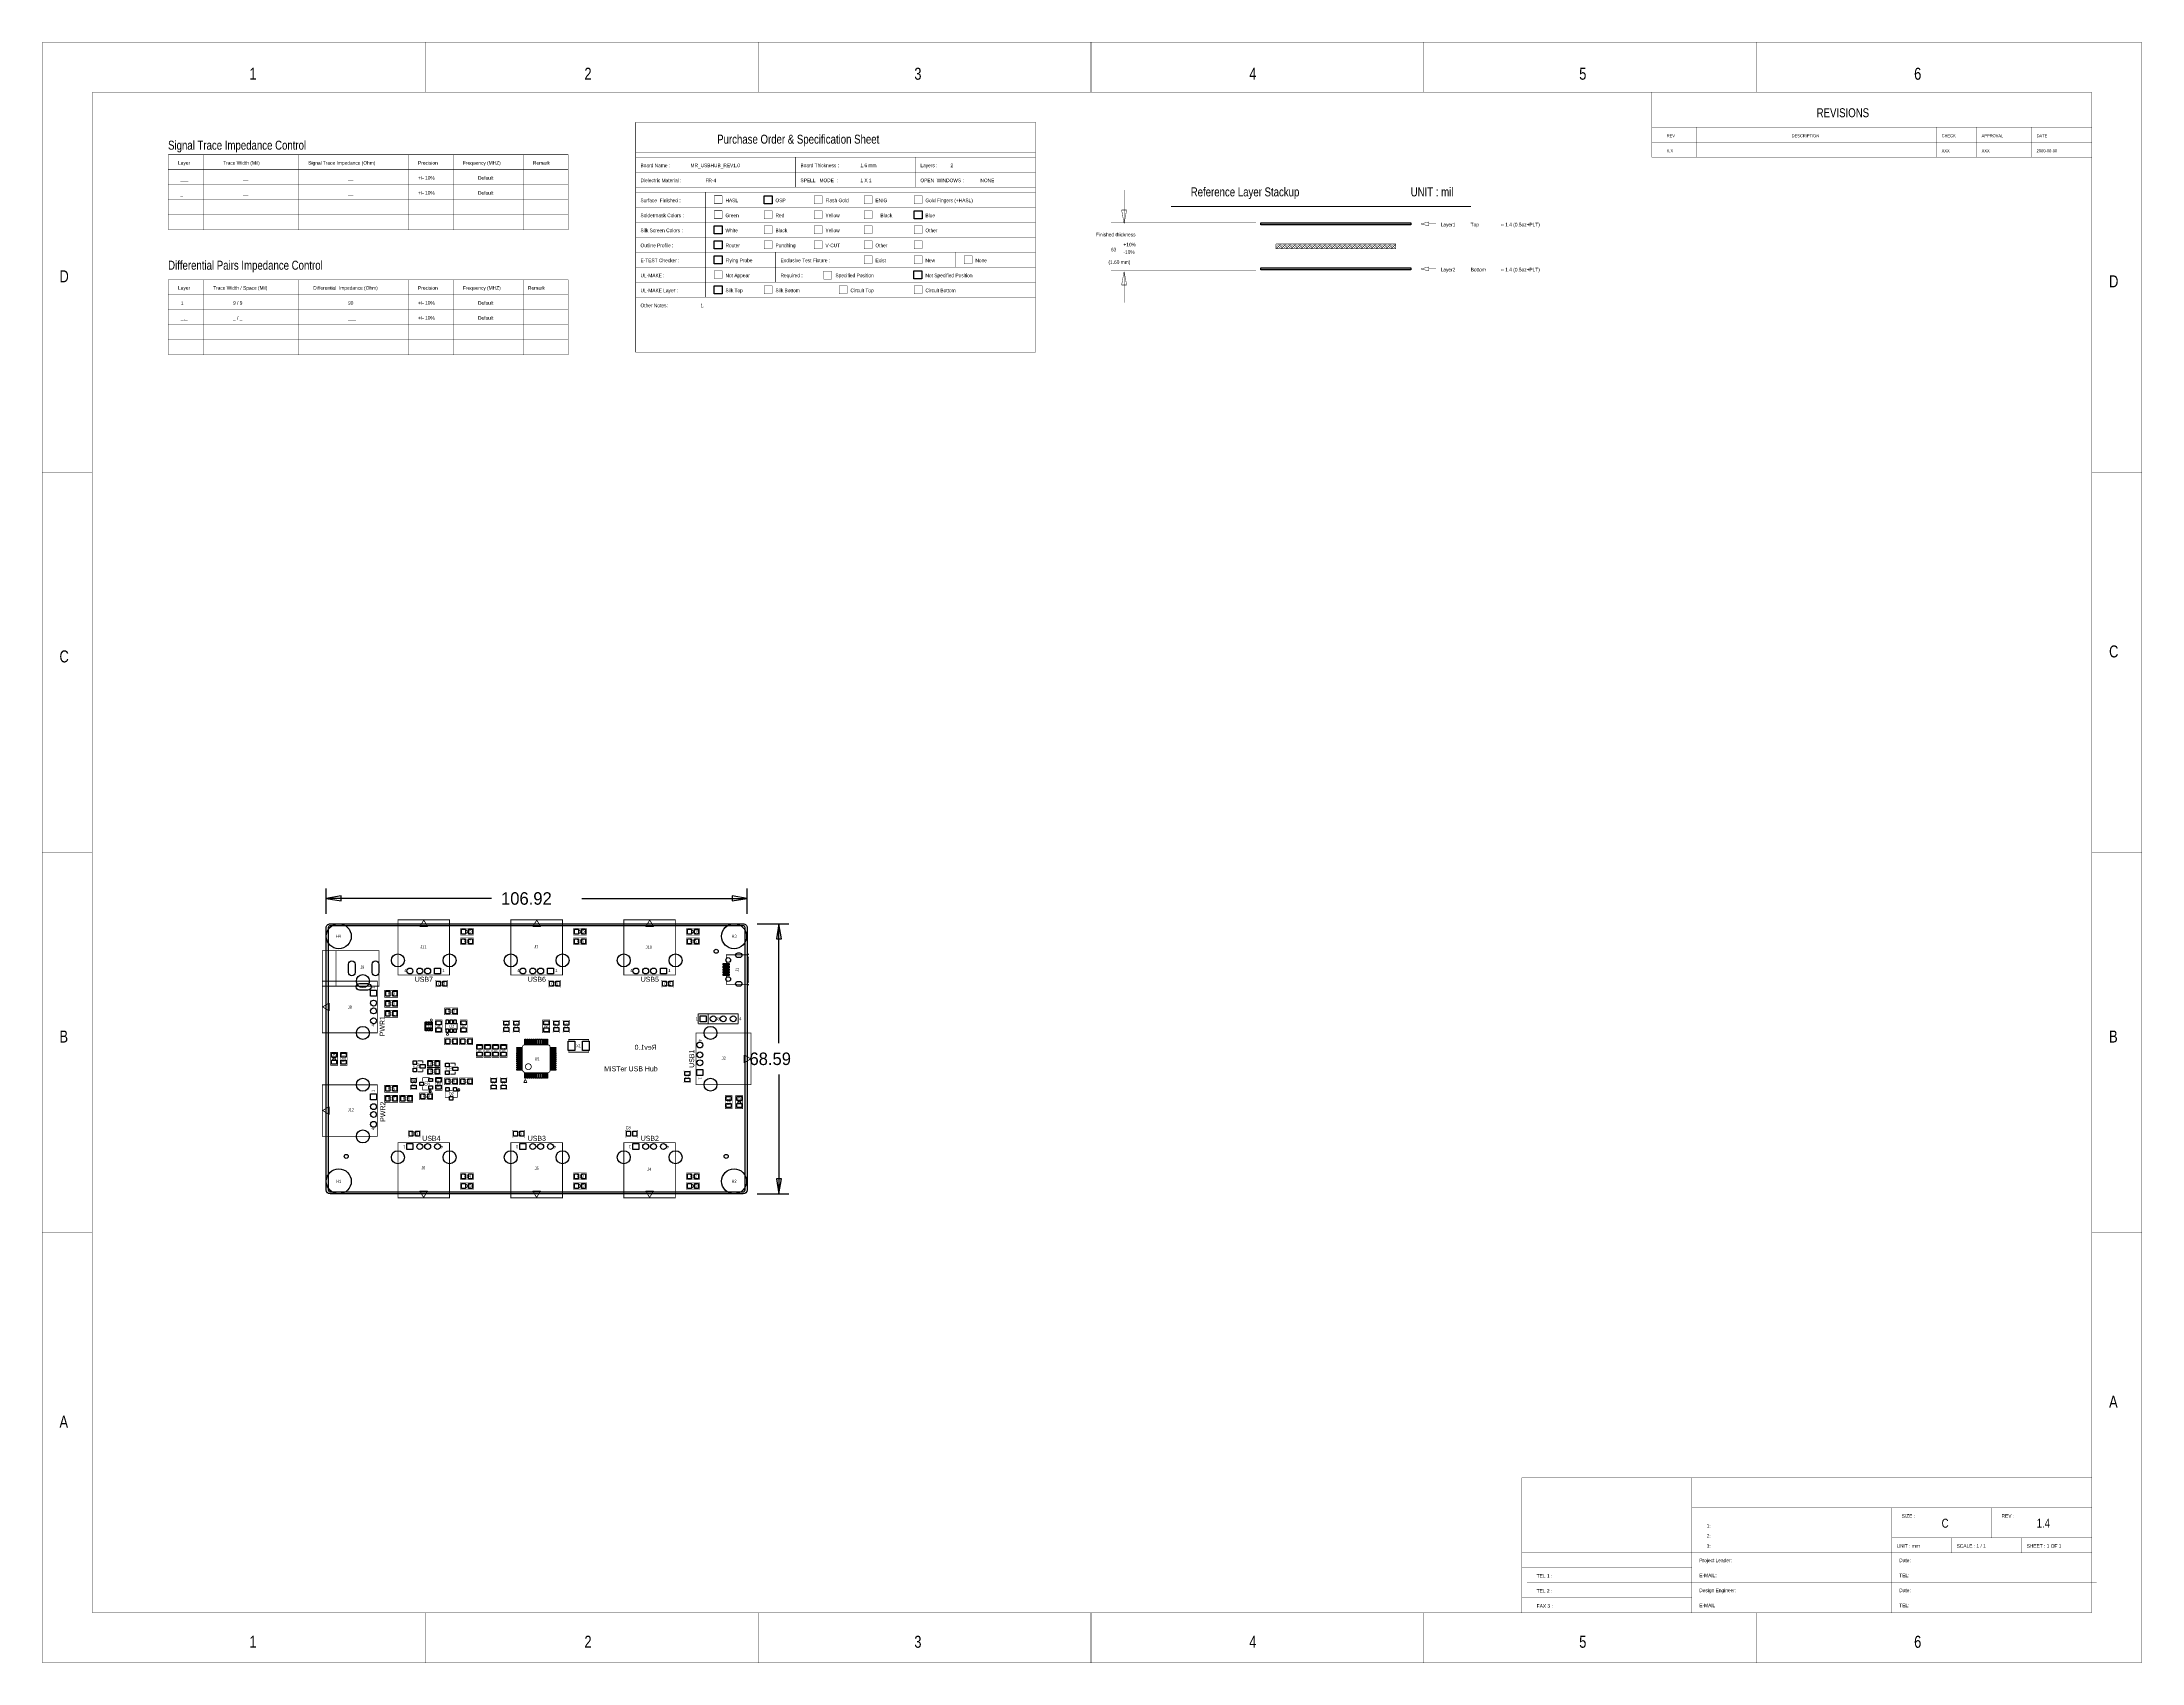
# Model space of a CAD drawing. Extents: x -72 to 461, y -119 to 292.
import ezdxf

# ---------------------------------------------------------------- set-up
doc = ezdxf.new("R2010")
doc.units = 0
for name, color, linetype in [('BG_ASSEMBLY_NOTES', 2, 'CONTINUOUS'), ('BG_DIMENSION', 2, 'CONTINUOUS'), ('BG_OUTLINE', 254, 'CONTINUOUS'), ('BG_SILKSCREEN_TOP', 2, 'CONTINUOUS'), ('BG_SOLDERMASK_BOTTOM', 32, 'CONTINUOUS'), ('BG_SOLDERMASK_TOP', 240, 'CONTINUOUS'), ('PG_SILKSCREEN_TOP', 2, 'CONTINUOUS'), ('PIN_BOTTOM', 12, 'CONTINUOUS'), ('PIN_TOP', 96, 'CONTINUOUS'), ('RD_SILKSCREEN_TOP', 2, 'CONTINUOUS'), ('RKI_ALL', 43, 'CONTINUOUS')]:
    doc.layers.add(name, color=color, linetype=linetype)

msp = doc.modelspace()

# ---------------------------------------------------------------- linework, layer by layer
at = {"layer": 'BG_ASSEMBLY_NOTES'}
for points, const_width in [([(-72.1614, 292.41369), (-72.1614, -119.06631)], 0.1016), ([(461.2386, 292.41369), (-72.1614, 292.41369)], 0.1016), ([(25.1206, 279.71369), (25.1206, 292.41369)], 0.1016), ([(109.7026, 279.71369), (109.7026, 292.41369)], 0.1016), ([(194.2846, 279.71369), (194.2846, 292.41369)], 0.1016), ([(278.8666, 279.71369), (278.8666, 292.41369)], 0.1016), ([(363.4486, 279.71369), (363.4486, 292.41369)], 0.1016), ([(461.2386, -119.06631), (461.2386, 292.41369)], 0.1016), ([(-59.4614, -106.36631), (-59.4614, 279.71369)], 0.1016), ([(-59.4614, 279.71369), (448.5386, 279.71369)], 0.1016), ([(336.7786, 267.01369), (336.7786, 279.71369)], 0.1016), ([(448.5386, 279.71369), (448.5386, -106.36631)], 0.1016), ([(78.61173, 213.69147), (78.61173, 272.11147)], 0.1016), ([(78.61173, 272.11147), (180.21173, 272.11147)], 0.1016), ([(180.21173, 272.11147), (180.21173, 213.69147)], 0.1016), ([(336.7786, 270.82369), (448.5386, 270.82369)], 0.1016), ([(336.7786, 263.20369), (336.7786, 267.01369)], 0.1016), ([(448.5386, 267.01369), (336.7786, 267.01369)], 0.1016), ([(348.2086, 270.82369), (348.2086, 267.01369)], 0.1016), ([(348.2086, 267.01369), (348.2086, 263.20369)], 0.1016), ([(409.1686, 267.01369), (409.1686, 270.82369)], 0.1016), ([(409.1686, 263.20369), (409.1686, 267.01369)], 0.1016), ([(419.3286, 267.01369), (419.3286, 270.82369)], 0.1016), ([(419.3286, 263.20369), (419.3286, 267.01369)], 0.1016), ([(433.2986, 267.01369), (433.2986, 270.82369)], 0.1016), ([(433.2986, 263.20369), (433.2986, 267.01369)], 0.1016), ([(-40.13327, 263.85647), (-40.13327, 260.04647)], 0.1016), ([(61.46673, 263.85647), (-40.13327, 263.85647)], 0.1016), ([(-31.24327, 260.04647), (-31.24327, 263.85647)], 0.1016), ([(-7.11327, 260.04647), (-7.11327, 263.85647)], 0.1016), ([(20.82673, 260.04647), (20.82673, 263.85647)], 0.1016), ([(32.25673, 260.04647), (32.25673, 263.85647)], 0.1016), ([(50.03673, 260.04647), (50.03673, 263.85647)], 0.1016), ([(61.46673, 260.04647), (61.46673, 263.85647)], 0.1016), ([(78.61173, 264.49147), (180.21173, 264.49147)], 0.1016), ([(78.61173, 263.22147), (180.21173, 263.22147)], 0.1016), ([(119.25173, 263.22147), (119.25173, 259.41147)], 0.1016), ([(149.73173, 263.22147), (149.73173, 259.41147)], 0.1016), ([(448.5386, 263.20369), (336.7786, 263.20369)], 0.1016), ([(-40.13327, 260.04647), (-40.13327, 256.23647)], 0.1016), ([(-40.13327, 260.04647), (61.46673, 260.04647)], 0.1016), ([(-40.13327, 252.42647), (-40.13327, 256.23647)], 0.1016), ([(-40.13327, 256.23647), (61.46673, 256.23647)], 0.1016), ([(-31.24327, 256.23647), (-31.24327, 260.04647)], 0.1016), ([(-31.24327, 252.42647), (-31.24327, 256.23647)], 0.1016), ([(-7.11327, 256.23647), (-7.11327, 260.04647)], 0.1016), ([(-7.11327, 252.42647), (-7.11327, 256.23647)], 0.1016), ([(20.82673, 256.23647), (20.82673, 260.04647)], 0.1016), ([(20.82673, 252.42647), (20.82673, 256.23647)], 0.1016), ([(32.25673, 256.23647), (32.25673, 260.04647)], 0.1016), ([(32.25673, 252.42647), (32.25673, 256.23647)], 0.1016), ([(50.03673, 256.23647), (50.03673, 260.04647)], 0.1016), ([(50.03673, 252.42647), (50.03673, 256.23647)], 0.1016), ([(61.46673, 256.23647), (61.46673, 260.04647)], 0.1016), ([(61.46673, 256.23647), (61.46673, 252.42647)], 0.1016), ([(78.61173, 259.41147), (180.21173, 259.41147)], 0.1016), ([(119.25173, 259.41147), (119.25173, 255.60147)], 0.1016), ([(149.73173, 259.41147), (149.73173, 255.60147)], 0.1016), ([(-40.13327, 248.61647), (-40.13327, 252.42647)], 0.1016), ([(61.46673, 252.42647), (-40.13327, 252.42647)], 0.1016), ([(-31.24327, 248.61647), (-31.24327, 252.42647)], 0.1016), ([(-7.11327, 248.61647), (-7.11327, 252.42647)], 0.1016), ([(20.82673, 248.61647), (20.82673, 252.42647)], 0.1016), ([(32.25673, 248.61647), (32.25673, 252.42647)], 0.1016), ([(50.03673, 248.61647), (50.03673, 252.42647)], 0.1016), ([(61.46673, 252.42647), (61.46673, 248.61647)], 0.1016), ([(78.61173, 255.60147), (180.21173, 255.60147)], 0.1016), ([(78.61173, 254.33147), (180.21173, 254.33147)], 0.1016), ([(96.39173, 250.52147), (96.39173, 254.33147)], 0.1016), ([(98.55073, 253.44247), (98.55073, 251.41047)], 0.127), ([(100.58273, 253.44247), (98.55073, 253.44247)], 0.127), ([(98.55073, 251.41047), (100.58273, 251.41047)], 0.127), ([(100.58273, 251.41047), (100.58273, 253.44247)], 0.127), ([(111.25073, 253.44247), (111.25073, 251.41047)], 0.1016), ([(113.28273, 253.44247), (111.25073, 253.44247)], 0.1016), ([(111.25073, 251.41047), (113.28273, 251.41047)], 0.1016), ([(113.28273, 251.41047), (113.28273, 253.44247)], 0.1016), ([(123.95073, 253.44247), (123.95073, 251.41047)], 0.1016), ([(125.98273, 253.44247), (123.95073, 253.44247)], 0.1016), ([(123.95073, 251.41047), (125.98273, 251.41047)], 0.1016), ([(125.98273, 251.41047), (125.98273, 253.44247)], 0.1016), ([(136.65073, 253.44247), (136.65073, 251.41047)], 0.1016), ([(138.68273, 253.44247), (136.65073, 253.44247)], 0.1016), ([(136.65073, 251.41047), (138.68273, 251.41047)], 0.1016), ([(138.68273, 251.41047), (138.68273, 253.44247)], 0.1016), ([(149.35073, 253.44247), (149.35073, 251.41047)], 0.1016), ([(151.38273, 253.44247), (149.35073, 253.44247)], 0.1016), ([(149.35073, 251.41047), (151.38273, 251.41047)], 0.1016), ([(151.38273, 251.41047), (151.38273, 253.44247)], 0.1016), ([(202.698604, 254.893826), (202.698604, 246.384826)], 0.1016), ([(214.58809, 250.726956), (290.78809, 250.726956)], 0.254), ([(-40.13327, 244.80647), (-40.13327, 248.61647)], 0.1016), ([(61.46673, 248.61647), (-40.13327, 248.61647)], 0.1016), ([(-31.24327, 244.80647), (-31.24327, 248.61647)], 0.1016), ([(-7.11327, 244.80647), (-7.11327, 248.61647)], 0.1016), ([(20.82673, 244.80647), (20.82673, 248.61647)], 0.1016), ([(32.25673, 244.80647), (32.25673, 248.61647)], 0.1016), ([(50.03673, 244.80647), (50.03673, 248.61647)], 0.1016), ([(61.46673, 248.61647), (61.46673, 244.80647)], 0.1016), ([(78.61173, 250.52147), (180.21173, 250.52147)], 0.1016), ([(78.61173, 246.71147), (180.21173, 246.71147)], 0.1016), ([(96.39173, 246.71147), (96.39173, 250.52147)], 0.1016), ([(96.39173, 242.90147), (96.39173, 246.71147)], 0.1016), ([(100.58273, 249.63247), (98.55073, 249.63247)], 0.127), ([(98.55073, 249.63247), (98.55073, 247.60047)], 0.127), ([(98.55073, 247.60047), (100.58273, 247.60047)], 0.127), ([(100.58273, 245.82247), (98.55073, 245.82247)], 0.127), ([(98.55073, 245.82247), (98.55073, 243.79047)], 0.127), ([(100.58273, 247.60047), (100.58273, 249.63247)], 0.127), ([(100.58273, 243.79047), (100.58273, 245.82247)], 0.127), ([(113.28273, 249.63247), (111.25073, 249.63247)], 0.1016), ([(111.25073, 249.63247), (111.25073, 247.60047)], 0.1016), ([(111.25073, 247.60047), (113.28273, 247.60047)], 0.1016), ([(113.28273, 245.82247), (111.25073, 245.82247)], 0.1016), ([(111.25073, 245.82247), (111.25073, 243.79047)], 0.1016), ([(113.28273, 247.60047), (113.28273, 249.63247)], 0.1016), ([(113.28273, 243.79047), (113.28273, 245.82247)], 0.1016), ([(125.98273, 249.63247), (123.95073, 249.63247)], 0.1016), ([(123.95073, 249.63247), (123.95073, 247.60047)], 0.1016), ([(123.95073, 247.60047), (125.98273, 247.60047)], 0.1016), ([(125.98273, 245.82247), (123.95073, 245.82247)], 0.1016), ([(123.95073, 245.82247), (123.95073, 243.79047)], 0.1016), ([(125.98273, 247.60047), (125.98273, 249.63247)], 0.1016), ([(125.98273, 243.79047), (125.98273, 245.82247)], 0.1016), ([(138.68273, 249.63247), (136.65073, 249.63247)], 0.1016), ([(136.65073, 249.63247), (136.65073, 247.60047)], 0.1016), ([(136.65073, 247.60047), (138.68273, 247.60047)], 0.1016), ([(138.68273, 245.82247), (136.65073, 245.82247)], 0.1016), ([(136.65073, 245.82247), (136.65073, 243.79047)], 0.1016), ([(138.68273, 247.60047), (138.68273, 249.63247)], 0.1016), ([(138.68273, 243.79047), (138.68273, 245.82247)], 0.1016), ([(151.38273, 249.63247), (149.35073, 249.63247)], 0.1016), ([(149.35073, 249.63247), (149.35073, 247.60047)], 0.1016), ([(149.35073, 247.60047), (151.38273, 247.60047)], 0.1016), ([(151.38273, 245.82247), (149.35073, 245.82247)], 0.1016), ([(149.35073, 245.82247), (149.35073, 243.79047)], 0.1016), ([(151.38273, 247.60047), (151.38273, 249.63247)], 0.1016), ([(151.38273, 243.79047), (151.38273, 245.82247)], 0.1016), ([(199.34809, 246.535956), (236.17809, 246.535956)], 0.1016), ([(202.063604, 249.813826), (202.698604, 246.384826)], 0.1016), ([(203.333604, 249.813826), (202.063604, 249.813826)], 0.1016), ([(202.698604, 246.384826), (203.333604, 249.813826)], 0.1016), ([(237.44809, 246.027956), (237.44809, 246.535956)], 0.1016), ([(237.44809, 246.535956), (275.54809, 246.535956)], 0.1016), ([(275.54809, 246.027956), (237.44809, 246.027956)], 0.1016), ([(275.54809, 246.535956), (275.54809, 246.027956)], 0.1016), ([(280.088086, 246.782082), (278.08809, 246.281956)], 0.1016), ([(278.08809, 246.281956), (280.088086, 245.782084)], 0.1016), ([(280.088086, 245.782084), (280.088086, 246.782082)], 0.1016), ([(280.088086, 246.281956), (281.89809, 246.281956)], 0.1016), ([(61.46673, 244.80647), (-40.13327, 244.80647)], 0.1016), ([(78.61173, 242.90147), (180.21173, 242.90147)], 0.1016), ([(96.39173, 239.09147), (96.39173, 242.90147)], 0.1016), ([(98.55073, 243.79047), (100.58273, 243.79047)], 0.127), ([(98.55073, 242.01247), (98.55073, 239.98047)], 0.127), ([(100.58273, 242.01247), (98.55073, 242.01247)], 0.127), ([(100.58273, 239.98047), (100.58273, 242.01247)], 0.127), ([(111.25073, 243.79047), (113.28273, 243.79047)], 0.1016), ([(111.25073, 242.01247), (111.25073, 239.98047)], 0.1016), ([(113.28273, 242.01247), (111.25073, 242.01247)], 0.1016), ([(113.28273, 239.98047), (113.28273, 242.01247)], 0.1016), ([(123.95073, 243.79047), (125.98273, 243.79047)], 0.1016), ([(123.95073, 242.01247), (123.95073, 239.98047)], 0.1016), ([(125.98273, 242.01247), (123.95073, 242.01247)], 0.1016), ([(125.98273, 239.98047), (125.98273, 242.01247)], 0.1016), ([(136.65073, 243.79047), (138.68273, 243.79047)], 0.1016), ([(136.65073, 242.01247), (136.65073, 239.98047)], 0.1016), ([(138.68273, 242.01247), (136.65073, 242.01247)], 0.1016), ([(138.68273, 239.98047), (138.68273, 242.01247)], 0.1016), ([(149.35073, 243.79047), (151.38273, 243.79047)], 0.1016), ([(149.35073, 242.01247), (149.35073, 239.98047)], 0.1016), ([(151.38273, 242.01247), (149.35073, 242.01247)], 0.1016), ([(151.38273, 239.98047), (151.38273, 242.01247)], 0.1016), ([(241.25809, 241.201956), (242.52809, 239.931956)], 0.1016), ([(241.25809, 239.931956), (242.52809, 241.201956)], 0.1016), ([(241.25809, 239.931956), (241.25809, 241.201956)], 0.1016), ([(271.73809, 241.201956), (241.25809, 241.201956)], 0.1016), ([(241.89309, 241.201956), (241.25809, 240.566956)], 0.1016), ([(241.25809, 240.566956), (241.89309, 239.931956)], 0.1016), ([(241.89309, 239.931956), (243.16309, 241.201956)], 0.1016), ([(243.16309, 239.931956), (241.89309, 241.201956)], 0.1016), ([(242.52809, 239.931956), (243.79809, 241.201956)], 0.1016), ([(242.52809, 241.201956), (243.79809, 239.931956)], 0.1016), ([(243.16309, 241.201956), (244.43309, 239.931956)], 0.1016), ([(244.43309, 241.201956), (243.16309, 239.931956)], 0.1016), ([(243.79809, 241.201956), (245.06809, 239.931956)], 0.1016), ([(243.79809, 239.931956), (245.06809, 241.201956)], 0.1016), ([(244.43309, 239.931956), (245.70309, 241.201956)], 0.1016), ([(245.70309, 239.931956), (244.43309, 241.201956)], 0.1016), ([(245.06809, 239.931956), (246.33809, 241.201956)], 0.1016), ([(245.06809, 241.201956), (246.33809, 239.931956)], 0.1016), ([(246.97309, 241.201956), (245.70309, 239.931956)], 0.1016), ([(245.70309, 241.201956), (246.97309, 239.931956)], 0.1016), ([(246.33809, 241.201956), (247.60809, 239.931956)], 0.1016), ([(246.33809, 239.931956), (247.60809, 241.201956)], 0.1016), ([(246.97309, 239.931956), (248.24309, 241.201956)], 0.1016), ([(248.24309, 239.931956), (246.97309, 241.201956)], 0.1016), ([(247.60809, 239.931956), (248.87809, 241.201956)], 0.1016), ([(247.60809, 241.201956), (248.87809, 239.931956)], 0.1016), ([(248.24309, 241.201956), (249.51309, 239.931956)], 0.1016), ([(249.51309, 241.201956), (248.24309, 239.931956)], 0.1016), ([(248.87809, 241.201956), (250.14809, 239.931956)], 0.1016), ([(248.87809, 239.931956), (250.14809, 241.201956)], 0.1016), ([(249.51309, 239.931956), (250.78309, 241.201956)], 0.1016), ([(250.78309, 239.931956), (249.51309, 241.201956)], 0.1016), ([(250.14809, 239.931956), (251.41809, 241.201956)], 0.1016), ([(250.14809, 241.201956), (251.41809, 239.931956)], 0.1016), ([(250.78309, 241.201956), (252.05309, 239.931956)], 0.1016), ([(252.05309, 241.201956), (250.78309, 239.931956)], 0.1016), ([(251.41809, 239.931956), (252.68809, 241.201956)], 0.1016), ([(251.41809, 241.201956), (252.68809, 239.931956)], 0.1016), ([(252.05309, 239.931956), (253.32309, 241.201956)], 0.1016), ([(253.32309, 239.931956), (252.05309, 241.201956)], 0.1016), ([(252.68809, 239.931956), (253.95809, 241.201956)], 0.1016), ([(252.68809, 241.201956), (253.95809, 239.931956)], 0.1016), ([(253.32309, 241.201956), (254.59309, 239.931956)], 0.1016), ([(254.59309, 241.201956), (253.32309, 239.931956)], 0.1016), ([(253.95809, 241.201956), (255.22809, 239.931956)], 0.1016), ([(253.95809, 239.931956), (255.22809, 241.201956)], 0.1016), ([(254.59309, 239.931956), (255.86309, 241.201956)], 0.1016), ([(255.86309, 239.931956), (254.59309, 241.201956)], 0.1016), ([(255.22809, 239.931956), (256.49809, 241.201956)], 0.1016), ([(255.22809, 241.201956), (256.49809, 239.931956)], 0.1016), ([(255.86309, 241.201956), (257.13309, 239.931956)], 0.1016), ([(257.13309, 241.201956), (255.86309, 239.931956)], 0.1016), ([(256.49809, 239.931956), (257.76809, 241.201956)], 0.1016), ([(256.49809, 241.201956), (257.76809, 239.931956)], 0.1016), ([(257.13309, 239.931956), (258.40309, 241.201956)], 0.1016), ([(258.40309, 239.931956), (257.13309, 241.201956)], 0.1016), ([(257.76809, 239.931956), (259.03809, 241.201956)], 0.1016), ([(257.76809, 241.201956), (259.03809, 239.931956)], 0.1016), ([(258.40309, 241.201956), (259.67309, 239.931956)], 0.1016), ([(259.67309, 241.201956), (258.40309, 239.931956)], 0.1016), ([(259.03809, 241.201956), (260.30809, 239.931956)], 0.1016), ([(259.03809, 239.931956), (260.30809, 241.201956)], 0.1016), ([(259.67309, 239.931956), (260.94309, 241.201956)], 0.1016), ([(260.94309, 239.931956), (259.67309, 241.201956)], 0.1016), ([(260.30809, 239.931956), (261.57809, 241.201956)], 0.1016), ([(260.30809, 241.201956), (261.57809, 239.931956)], 0.1016), ([(260.94309, 241.201956), (262.21309, 239.931956)], 0.1016), ([(262.21309, 241.201956), (260.94309, 239.931956)], 0.1016), ([(261.57809, 241.201956), (262.84809, 239.931956)], 0.1016), ([(261.57809, 239.931956), (262.84809, 241.201956)], 0.1016), ([(262.21309, 239.931956), (263.48309, 241.201956)], 0.1016), ([(263.48309, 239.931956), (262.21309, 241.201956)], 0.1016), ([(262.84809, 239.931956), (264.11809, 241.201956)], 0.1016), ([(262.84809, 241.201956), (264.11809, 239.931956)], 0.1016), ([(263.48309, 241.201956), (264.75309, 239.931956)], 0.1016), ([(264.75309, 241.201956), (263.48309, 239.931956)], 0.1016), ([(264.11809, 241.201956), (265.38809, 239.931956)], 0.1016), ([(264.11809, 239.931956), (265.38809, 241.201956)], 0.1016), ([(264.75309, 239.931956), (266.02309, 241.201956)], 0.1016), ([(266.02309, 239.931956), (264.75309, 241.201956)], 0.1016), ([(265.38809, 239.931956), (266.65809, 241.201956)], 0.1016), ([(265.38809, 241.201956), (266.65809, 239.931956)], 0.1016), ([(266.02309, 241.201956), (267.29309, 239.931956)], 0.1016), ([(267.29309, 241.201956), (266.02309, 239.931956)], 0.1016), ([(266.65809, 241.201956), (267.92809, 239.931956)], 0.1016), ([(266.65809, 239.931956), (267.92809, 241.201956)], 0.1016), ([(267.29309, 239.931956), (268.56309, 241.201956)], 0.1016), ([(268.56309, 239.931956), (267.29309, 241.201956)], 0.1016), ([(267.92809, 239.931956), (269.19809, 241.201956)], 0.1016), ([(267.92809, 241.201956), (269.19809, 239.931956)], 0.1016), ([(268.56309, 241.201956), (269.83309, 239.931956)], 0.1016), ([(269.83309, 241.201956), (268.56309, 239.931956)], 0.1016), ([(269.19809, 241.201956), (270.46809, 239.931956)], 0.1016), ([(269.19809, 239.931956), (270.46809, 241.201956)], 0.1016), ([(269.83309, 239.931956), (271.10309, 241.201956)], 0.1016), ([(271.10309, 239.931956), (269.83309, 241.201956)], 0.1016), ([(270.46809, 239.931956), (271.73809, 241.201956)], 0.1016), ([(270.46809, 241.201956), (271.73809, 239.931956)], 0.1016), ([(271.10309, 241.201956), (271.73809, 240.566956)], 0.1016), ([(271.73809, 240.566956), (271.10309, 239.931956)], 0.1016), ([(271.73809, 241.201956), (271.73809, 239.931956)], 0.1016), ([(78.61173, 239.09147), (180.21173, 239.09147)], 0.1016), ([(78.61173, 235.28147), (180.21173, 235.28147)], 0.1016), ([(96.39173, 235.28147), (96.39173, 239.09147)], 0.1016), ([(96.39173, 231.47147), (96.39173, 235.28147)], 0.1016), ([(98.55073, 239.98047), (100.58273, 239.98047)], 0.127), ([(100.58273, 238.20247), (98.55073, 238.20247)], 0.127), ([(98.55073, 238.20247), (98.55073, 236.17047)], 0.127), ([(98.55073, 236.17047), (100.58273, 236.17047)], 0.127), ([(100.58273, 236.17047), (100.58273, 238.20247)], 0.127), ([(111.25073, 239.98047), (113.28273, 239.98047)], 0.1016), ([(114.17173, 239.09147), (114.17173, 235.28147)], 0.1016), ([(114.17173, 235.28147), (114.17173, 231.47147)], 0.1016), ([(123.95073, 239.98047), (125.98273, 239.98047)], 0.1016), ([(136.65073, 239.98047), (138.68273, 239.98047)], 0.1016), ([(138.68273, 238.20247), (136.65073, 238.20247)], 0.1016), ([(136.65073, 238.20247), (136.65073, 236.17047)], 0.1016), ([(136.65073, 236.17047), (138.68273, 236.17047)], 0.1016), ([(138.68273, 236.17047), (138.68273, 238.20247)], 0.1016), ([(149.35073, 239.98047), (151.38273, 239.98047)], 0.1016), ([(151.38273, 238.20247), (149.35073, 238.20247)], 0.1016), ([(149.35073, 238.20247), (149.35073, 236.17047)], 0.1016), ([(149.35073, 236.17047), (151.38273, 236.17047)], 0.1016), ([(151.38273, 236.17047), (151.38273, 238.20247)], 0.1016), ([(159.89173, 235.28147), (159.89173, 239.09147)], 0.1016), ([(164.08273, 238.20247), (162.05073, 238.20247)], 0.1016), ([(162.05073, 238.20247), (162.05073, 236.17047)], 0.1016), ([(162.05073, 236.17047), (164.08273, 236.17047)], 0.1016), ([(164.08273, 236.17047), (164.08273, 238.20247)], 0.1016), ([(237.44809, 234.597956), (237.44809, 235.105956)], 0.1016), ([(237.44809, 235.105956), (275.54809, 235.105956)], 0.1016), ([(271.73809, 239.931956), (241.25809, 239.931956)], 0.1016), ([(275.54809, 235.105956), (275.54809, 234.597956)], 0.1016), ([(278.08809, 234.851956), (280.088086, 235.352082)], 0.1016), ([(280.088086, 234.352084), (278.08809, 234.851956)], 0.1016), ([(280.088086, 235.352082), (280.088086, 234.352084)], 0.1016), ([(280.088086, 234.851956), (281.89809, 234.851956)], 0.1016), ([(-40.13327, 228.29647), (-40.13327, 232.10647)], 0.1016), ([(-40.13327, 232.10647), (61.46673, 232.10647)], 0.1016), ([(-31.24327, 228.29647), (-31.24327, 232.10647)], 0.1016), ([(-7.11327, 228.29647), (-7.11327, 232.10647)], 0.1016), ([(20.82673, 228.29647), (20.82673, 232.10647)], 0.1016), ([(32.25673, 228.29647), (32.25673, 232.10647)], 0.1016), ([(50.03673, 228.29647), (50.03673, 232.10647)], 0.1016), ([(61.46673, 232.10647), (61.46673, 228.29647)], 0.1016), ([(78.61173, 231.47147), (180.21173, 231.47147)], 0.1016), ([(96.39173, 227.66147), (96.39173, 231.47147)], 0.1016), ([(98.55073, 230.58247), (98.55073, 228.55047)], 0.127), ([(100.58273, 230.58247), (98.55073, 230.58247)], 0.127), ([(100.58273, 234.39247), (98.55073, 234.39247)], 0.1016), ([(98.55073, 234.39247), (98.55073, 232.36047)], 0.1016), ([(98.55073, 232.36047), (100.58273, 232.36047)], 0.1016), ([(100.58273, 228.55047), (100.58273, 230.58247)], 0.127), ([(100.58273, 232.36047), (100.58273, 234.39247)], 0.1016), ([(111.25073, 230.58247), (111.25073, 228.55047)], 0.1016), ([(113.28273, 230.58247), (111.25073, 230.58247)], 0.1016), ([(113.28273, 228.55047), (113.28273, 230.58247)], 0.1016), ([(128.386078, 234.305856), (126.354078, 234.305856)], 0.1016), ([(126.354078, 234.305856), (126.354078, 232.273856)], 0.1016), ([(126.354078, 232.273856), (128.386078, 232.273856)], 0.1016), ([(128.386078, 232.273856), (128.386078, 234.305856)], 0.1016), ([(130.30073, 230.58247), (130.30073, 228.55047)], 0.1016), ([(132.33273, 230.58247), (130.30073, 230.58247)], 0.1016), ([(132.33273, 228.55047), (132.33273, 230.58247)], 0.1016), ([(151.302974, 234.357164), (149.270974, 234.357164)], 0.127), ([(149.270974, 234.357164), (149.270974, 232.325164)], 0.127), ([(149.270974, 232.325164), (151.302974, 232.325164)], 0.127), ([(149.35073, 230.58247), (149.35073, 228.55047)], 0.1016), ([(151.38273, 230.58247), (149.35073, 230.58247)], 0.1016), ([(151.302974, 232.325164), (151.302974, 234.357164)], 0.127), ([(151.38273, 228.55047), (151.38273, 230.58247)], 0.1016), ([(199.34809, 234.470956), (236.17809, 234.470956)], 0.1016), ([(202.698604, 234.192826), (202.063604, 230.763826)], 0.1016), ([(202.063604, 230.763826), (203.333604, 230.763826)], 0.1016), ([(202.698604, 226.318826), (202.698604, 234.192826)], 0.1016), ([(203.333604, 230.763826), (202.698604, 234.192826)], 0.1016), ([(275.54809, 234.597956), (237.44809, 234.597956)], 0.1016), ([(61.46673, 228.29647), (-40.13327, 228.29647)], 0.1016), ([(-40.13327, 224.48647), (-40.13327, 228.29647)], 0.1016), ([(-40.13327, 220.67647), (-40.13327, 224.48647)], 0.1016), ([(61.46673, 224.48647), (-40.13327, 224.48647)], 0.1016), ([(-31.24327, 224.48647), (-31.24327, 228.29647)], 0.1016), ([(-31.24327, 220.67647), (-31.24327, 224.48647)], 0.1016), ([(-7.11327, 224.48647), (-7.11327, 228.29647)], 0.1016), ([(-7.11327, 220.67647), (-7.11327, 224.48647)], 0.1016), ([(20.82673, 224.48647), (20.82673, 228.29647)], 0.1016), ([(20.82673, 220.67647), (20.82673, 224.48647)], 0.1016), ([(32.25673, 224.48647), (32.25673, 228.29647)], 0.1016), ([(32.25673, 220.67647), (32.25673, 224.48647)], 0.1016), ([(50.03673, 224.48647), (50.03673, 228.29647)], 0.1016), ([(50.03673, 220.67647), (50.03673, 224.48647)], 0.1016), ([(61.46673, 228.29647), (61.46673, 224.48647)], 0.1016), ([(61.46673, 224.48647), (61.46673, 220.67647)], 0.1016), ([(78.61173, 227.66147), (180.21173, 227.66147)], 0.1016), ([(98.55073, 228.55047), (100.58273, 228.55047)], 0.127), ([(111.25073, 228.55047), (113.28273, 228.55047)], 0.1016), ([(130.30073, 228.55047), (132.33273, 228.55047)], 0.1016), ([(149.35073, 228.55047), (151.38273, 228.55047)], 0.1016), ([(-40.13327, 216.86647), (-40.13327, 220.67647)], 0.1016), ([(61.46673, 220.67647), (-40.13327, 220.67647)], 0.1016), ([(-31.24327, 216.86647), (-31.24327, 220.67647)], 0.1016), ([(-7.11327, 216.86647), (-7.11327, 220.67647)], 0.1016), ([(20.82673, 216.86647), (20.82673, 220.67647)], 0.1016), ([(32.25673, 216.86647), (32.25673, 220.67647)], 0.1016), ([(50.03673, 216.86647), (50.03673, 220.67647)], 0.1016), ([(61.46673, 220.67647), (61.46673, 216.86647)], 0.1016), ([(-40.13327, 216.86647), (-40.13327, 213.05647)], 0.1016), ([(61.46673, 216.86647), (-40.13327, 216.86647)], 0.1016), ([(-31.24327, 213.05647), (-31.24327, 216.86647)], 0.1016), ([(-7.11327, 213.05647), (-7.11327, 216.86647)], 0.1016), ([(20.82673, 213.05647), (20.82673, 216.86647)], 0.1016), ([(32.25673, 213.05647), (32.25673, 216.86647)], 0.1016), ([(50.03673, 213.05647), (50.03673, 216.86647)], 0.1016), ([(61.46673, 213.05647), (61.46673, 216.86647)], 0.1016), ([(180.21173, 213.69147), (78.61173, 213.69147)], 0.1016), ([(-40.13327, 213.05647), (61.46673, 213.05647)], 0.1016), ([(-72.1614, 183.19369), (-59.4614, 183.19369)], 0.1016), ([(448.5386, 183.19369), (461.2386, 183.19369)], 0.1016), ([(-72.1614, 86.67369), (-59.4614, 86.67369)], 0.1016), ([(448.5386, 86.67369), (461.2386, 86.67369)], 0.1016), ([(-72.1614, -9.84631), (-59.4614, -9.84631)], 0.1016), ([(448.5386, -9.84631), (461.2386, -9.84631)], 0.1016), ([(303.7586, -106.36631), (303.7586, -72.07631)], 0.1016), ([(303.7586, -72.07631), (448.5386, -72.07631)], 0.1016), ([(346.9386, -106.36631), (346.9386, -72.07631)], 0.1016), ([(346.9386, -79.69631), (448.5386, -79.69631)], 0.1016), ([(397.7386, -106.36631), (397.7386, -79.69631)], 0.1016), ([(423.1386, -87.31631), (423.1386, -79.69631)], 0.1016), ([(397.7386, -87.31631), (412.9786, -87.31631)], 0.1016), ([(412.9786, -91.12631), (412.9786, -87.31631)], 0.1016), ([(412.9786, -87.31631), (428.2186, -87.31631)], 0.1016), ([(428.2186, -87.31631), (448.5386, -87.31631)], 0.1016), ([(430.7586, -91.12631), (430.7586, -87.31631)], 0.1016), ([(303.7586, -91.12631), (346.9386, -91.12631)], 0.1016), ([(303.7586, -94.93631), (346.9386, -94.93631)], 0.1016), ([(346.9386, -91.12631), (448.5386, -91.12631)], 0.1016), ([(305.0286, -98.74631), (348.2086, -98.74631)], 0.1016), ([(348.2086, -98.74631), (449.8086, -98.74631)], 0.1016), ([(448.5386, -106.36631), (-59.4614, -106.36631)], 0.1016), ([(25.1206, -119.06631), (25.1206, -106.36631)], 0.1016), ([(109.7026, -119.06631), (109.7026, -106.36631)], 0.1016), ([(194.2846, -119.06631), (194.2846, -106.36631)], 0.1016), ([(278.8666, -119.06631), (278.8666, -106.36631)], 0.1016), ([(303.7586, -102.55631), (346.9386, -102.55631)], 0.1016), ([(363.4486, -119.06631), (363.4486, -106.36631)], 0.1016), ([(-72.1614, -119.06631), (461.2386, -119.06631)], 0.1016)]:
    msp.add_lwpolyline(points, dxfattribs=dict(at, const_width=const_width))
for points in [[(111.25073, 251.41047), (111.25073, 253.44247), (113.28273, 253.44247), (113.28273, 251.41047)], [(98.55073, 243.79047), (98.55073, 245.82247), (100.58273, 245.82247), (100.58273, 243.79047)], [(149.35073, 247.60047), (149.35073, 249.63247), (151.38273, 249.63247), (151.38273, 247.60047)], [(237.44809, 246.027956), (237.44809, 246.535956), (275.54809, 246.535956), (275.54809, 246.027956)], [(98.55073, 239.98047), (98.55073, 242.01247), (100.58273, 242.01247), (100.58273, 239.98047)], [(98.55073, 236.17047), (98.55073, 238.20247), (100.58273, 238.20247), (100.58273, 236.17047)], [(237.44809, 234.597956), (237.44809, 235.105956), (275.54809, 235.105956), (275.54809, 234.597956)], [(98.55073, 228.55047), (98.55073, 230.58247), (100.58273, 230.58247), (100.58273, 228.55047)], [(149.270974, 232.325164), (149.270974, 234.357164), (151.302974, 234.357164), (151.302974, 232.325164)]]:
    msp.add_lwpolyline(points, close=True, dxfattribs=at)
at = {"layer": 'BG_DIMENSION'}
for points in [[(0, 71.129906), (0, 77.53985)], [(3.81, 75.63485), (0, 74.99985), (3.81, 74.36485), (3.81, 75.63485)], [(42.023538, 74.99985), (0, 74.99985)], [(64.896238, 74.99985), (106.92003, 74.99985)], [(103.11003, 74.36485), (106.92003, 74.99985), (103.11003, 75.63485), (103.11003, 74.36485)], [(106.92003, 71.129906), (106.92003, 77.53985)], [(109.46003, 68.589906), (117.540024, 68.589906)], [(115.635024, 64.779906), (115.000024, 68.589906), (114.365024, 64.779906), (115.635024, 64.779906)], [(115.000024, 38.263576), (115.000024, 68.589906)], [(115.000024, 30.326076), (115.000024, 0)], [(109.46003, 0), (117.540024, 0)], [(114.365024, 3.81), (115.000024, 0), (115.635024, 3.81), (114.365024, 3.81)]]:
    msp.add_lwpolyline(points, dxfattribs=at)
at = {"layer": 'BG_OUTLINE'}
msp.add_lwpolyline([(0, 0.999998), (0, 67.589908, -0.414231), (0.999998, 68.589906), (105.920032, 68.589906, -0.414225), (106.92003, 67.589908), (106.92003, 0.999998, -0.414207), (105.920032, 0), (0.999998, 0, -0.414212)], format="xyb", close=True, dxfattribs=at)
at = {"layer": 'PG_SILKSCREEN_TOP'}
for points, const_width in [([(18.210022, 69.589904), (31.309818, 69.589904), (31.309818, 55.589932), (18.210022, 55.589932), (18.210022, 69.589904)], 0.2032), ([(23.760938, 67.846956), (24.776938, 69.497956)], 0.2032), ([(24.776938, 69.497956), (25.792938, 67.846956)], 0.2032), ([(46.90999, 69.589904), (60.009786, 69.589904), (60.009786, 55.589932), (46.90999, 55.589932), (46.90999, 69.589904)], 0.2032), ([(52.460906, 67.846956), (53.476906, 69.497956)], 0.2032), ([(53.476906, 69.497956), (54.492906, 67.846956)], 0.2032), ([(75.610212, 69.589904), (88.710008, 69.589904), (88.710008, 55.589932), (75.610212, 55.589932), (75.610212, 69.589904)], 0.2032), ([(81.161128, 67.846956), (82.177128, 69.497956)], 0.2032), ([(82.177128, 69.497956), (83.193128, 67.846956)], 0.2032), ([(25.792938, 67.846956), (23.760938, 67.846956)], 0.2032), ([(34.108898, 67.47891), (37.410898, 67.47891), (37.410898, 65.70091), (34.108898, 65.70091), (34.108898, 67.47891)], 0.127), ([(34.108898, 65.024), (37.410898, 65.024), (37.410898, 63.246), (34.108898, 63.246), (34.108898, 65.024)], 0.127), ([(35.505898, 67.09791), (35.505898, 66.08191), (36.013898, 66.58991), (35.505898, 67.09791)], 0.2032), ([(36.013898, 67.09791), (36.013898, 66.08191)], 0.2032), ([(54.492906, 67.846956), (52.460906, 67.846956)], 0.2032), ([(62.80912, 67.47891), (66.11112, 67.47891), (66.11112, 65.70091), (62.80912, 65.70091), (62.80912, 67.47891)], 0.127), ([(62.80912, 65.024), (66.11112, 65.024), (66.11112, 63.246), (62.80912, 63.246), (62.80912, 65.024)], 0.127), ([(64.20612, 67.09791), (64.20612, 66.08191), (64.71412, 66.58991), (64.20612, 67.09791)], 0.2032), ([(64.71412, 67.09791), (64.71412, 66.08191)], 0.2032), ([(83.193128, 67.846956), (81.161128, 67.846956)], 0.2032), ([(91.509088, 67.47891), (94.811088, 67.47891), (94.811088, 65.70091), (91.509088, 65.70091), (91.509088, 67.47891)], 0.127), ([(91.509088, 65.024), (94.811088, 65.024), (94.811088, 63.246), (91.509088, 63.246), (91.509088, 65.024)], 0.127), ([(92.906088, 67.09791), (92.906088, 66.08191), (93.414088, 66.58991), (92.906088, 67.09791)], 0.2032), ([(93.414088, 67.09791), (93.414088, 66.08191)], 0.2032), ([(13.400024, 52.749958), (-0.999998, 52.749958), (-0.999998, 61.750194), (13.400024, 61.750194), (13.400024, 52.749958)], 0.2032), ([(2.500122, 61.750194), (2.500122, 52.749958)], 0.2032), ([(106.92003, 53.200046), (101.620066, 53.200046), (101.620066, 60.700158), (106.92003, 60.700158), (106.92003, 53.200046)], 0.2032), ([(106.92003, 60.500006), (107.020106, 60.500006), (107.32008, 60.79998), (107.169966, 60.950094), (106.92003, 60.700158)], 0.2032), ([(106.92003, 60.149994), (107.32008, 60.149994), (107.32008, 53.75021), (106.92003, 53.75021)], 0.2032), ([(-0.999998, 40.895016), (-0.999998, 53.994812), (12.999974, 53.994812), (12.999974, 40.895016), (-0.999998, 40.895016)], 0.2032), ([(27.813, 54.1909), (27.813, 54.0385)], 0.127), ([(27.9654, 54.1909), (27.813, 54.1909)], 0.127), ([(30.861, 54.1909), (30.7086, 54.1909)], 0.127), ([(30.861, 54.0385), (30.861, 54.1909)], 0.127), ([(56.515, 54.1909), (56.515, 54.0385)], 0.127), ([(56.6674, 54.1909), (56.515, 54.1909)], 0.127), ([(59.563, 54.1909), (59.4106, 54.1909)], 0.127), ([(59.563, 54.0385), (59.563, 54.1909)], 0.127), ([(85.217, 54.1909), (85.217, 54.0385)], 0.127), ([(85.3694, 54.1909), (85.217, 54.1909)], 0.127), ([(88.265, 54.1909), (88.1126, 54.1909)], 0.127), ([(88.265, 54.0385), (88.265, 54.1909)], 0.127), ([(106.92003, 53.400198), (107.020106, 53.400198), (107.32008, 53.100224), (107.169966, 52.95011), (106.92003, 53.200046)], 0.2032), ([(-0.90805, 47.461932), (0.74295, 48.477932)], 0.2032), ([(0.74295, 48.477932), (0.74295, 46.445932)], 0.2032), ([(14.859, 51.689), (18.161, 51.689), (18.161, 49.911), (14.859, 49.911), (14.859, 51.689)], 0.127), ([(14.859, 49.149), (18.161, 49.149), (18.161, 47.371), (14.859, 47.371), (14.859, 49.149)], 0.127), ([(27.813, 52.6415), (27.813, 52.4891)], 0.127), ([(27.813, 52.4891), (27.9654, 52.4891)], 0.127), ([(30.7086, 52.4891), (30.861, 52.4891)], 0.127), ([(30.861, 52.4891), (30.861, 52.6415)], 0.127), ([(56.515, 52.6415), (56.515, 52.4891)], 0.127), ([(56.515, 52.4891), (56.6674, 52.4891)], 0.127), ([(59.4106, 52.4891), (59.563, 52.4891)], 0.127), ([(59.563, 52.4891), (59.563, 52.6415)], 0.127), ([(85.217, 52.6415), (85.217, 52.4891)], 0.127), ([(85.217, 52.4891), (85.3694, 52.4891)], 0.127), ([(88.1126, 52.4891), (88.265, 52.4891)], 0.127), ([(88.265, 52.4891), (88.265, 52.6415)], 0.127), ([(0.74295, 46.445932), (-0.90805, 47.461932)], 0.2032), ([(18.161, 44.831), (14.859, 44.831), (14.859, 46.609), (18.161, 46.609), (18.161, 44.831)], 0.127), ([(25.08504, 41.545002), (25.035002, 41.545002), (25.035002, 43.544998), (25.08504, 43.544998)], 0.2032), ([(26.98496, 41.545002), (27.034998, 41.545002), (27.034998, 43.544998), (26.98496, 43.544998)], 0.2032), ([(27.686, 40.894), (27.686, 44.196), (29.464, 44.196), (29.464, 40.894), (27.686, 40.894)], 0.127), ([(33.401, 45.466), (30.099, 45.466), (30.099, 47.244), (33.401, 47.244), (33.401, 45.466)], 0.127), ([(30.349952, 43.295062), (30.249876, 43.295062), (30.249876, 41.794938), (30.349952, 41.794938)], 0.2032), ([(33.150048, 43.295062), (33.250124, 43.295062), (33.250124, 41.794938), (33.150048, 41.794938)], 0.2032), ([(35.814, 44.196), (35.814, 40.894), (34.036, 40.894), (34.036, 44.196), (35.814, 44.196)], 0.127), ([(44.8691, 44.069), (44.8691, 43.9166)], 0.127), ([(45.0215, 44.069), (44.8691, 44.069)], 0.127), ([(46.5709, 44.069), (46.4185, 44.069)], 0.127), ([(46.5709, 43.9166), (46.5709, 44.069)], 0.127), ([(47.4091, 44.069), (47.4091, 43.9166)], 0.127), ([(47.5615, 44.069), (47.4091, 44.069)], 0.127), ([(49.1109, 44.069), (48.9585, 44.069)], 0.127), ([(49.1109, 43.9166), (49.1109, 44.069)], 0.127), ([(56.769, 44.196), (56.769, 40.894), (54.991, 40.894), (54.991, 44.196), (56.769, 44.196)], 0.127), ([(57.5691, 44.069), (57.5691, 43.9166)], 0.127), ([(57.7215, 44.069), (57.5691, 44.069)], 0.127), ([(59.2709, 44.069), (59.1185, 44.069)], 0.127), ([(59.2709, 43.9166), (59.2709, 44.069)], 0.127), ([(60.1091, 44.069), (60.1091, 43.9166)], 0.127), ([(60.2615, 44.069), (60.1091, 44.069)], 0.127), ([(61.8109, 44.069), (61.6585, 44.069)], 0.127), ([(61.8109, 43.9166), (61.8109, 44.069)], 0.127), ([(94.488, 43.18), (94.488, 45.72)], 0.2032), ([(94.488, 45.72), (104.648, 45.72)], 0.2032), ([(104.648, 43.18), (94.488, 43.18)], 0.2032), ([(97.028, 45.72), (97.028, 43.18)], 0.2032), ([(104.648, 45.72), (104.648, 43.18)], 0.2032), ([(30.099, 39.624), (33.401, 39.624), (33.401, 37.846), (30.099, 37.846), (30.099, 39.624)], 0.127), ([(37.211, 37.846), (33.909, 37.846), (33.909, 39.624), (37.211, 39.624), (37.211, 37.846)], 0.127), ([(38.1, 34.671), (38.1, 37.973), (39.878, 37.973), (39.878, 34.671), (38.1, 34.671)], 0.127), ([(40.132, 34.671), (40.132, 37.973), (41.91, 37.973), (41.91, 34.671), (40.132, 34.671)], 0.127), ([(42.164, 34.671), (42.164, 37.973), (43.942, 37.973), (43.942, 34.671), (42.164, 34.671)], 0.127), ([(44.196, 34.671), (44.196, 37.973), (45.974, 37.973), (45.974, 34.671), (44.196, 34.671)], 0.127), ([(44.8691, 41.1734), (44.8691, 41.021)], 0.127), ([(44.8691, 41.021), (45.0215, 41.021)], 0.127), ([(46.4185, 41.021), (46.5709, 41.021)], 0.127), ([(46.5709, 41.021), (46.5709, 41.1734)], 0.127), ([(47.4091, 41.1734), (47.4091, 41.021)], 0.127), ([(47.4091, 41.021), (47.5615, 41.021)], 0.127), ([(48.9585, 41.021), (49.1109, 41.021)], 0.127), ([(49.1109, 41.021), (49.1109, 41.1734)], 0.127), ([(49.83988, 31.290006), (50.340006, 30.78988), (56.539892, 30.78988), (56.84012, 31.090108), (56.84012, 37.489892), (56.539892, 37.79012), (50.140108, 37.79012), (49.83988, 37.489892), (49.83988, 31.290006)], 0.2032), ([(57.5691, 41.1734), (57.5691, 41.021)], 0.127), ([(57.5691, 41.021), (57.7215, 41.021)], 0.127), ([(59.1185, 41.021), (59.2709, 41.021)], 0.127), ([(59.2709, 41.021), (59.2709, 41.1734)], 0.127), ([(60.1091, 41.1734), (60.1091, 41.021)], 0.127), ([(60.1091, 41.021), (60.2615, 41.021)], 0.127), ([(61.634878, 38.992048), (61.634878, 39.191946), (66.635122, 39.191946), (66.635122, 38.992048)], 0.2032), ([(61.6585, 41.021), (61.8109, 41.021)], 0.127), ([(61.8109, 41.021), (61.8109, 41.1734)], 0.127), ([(107.920028, 40.844978), (107.920028, 27.745182), (93.920056, 27.745182), (93.920056, 40.844978), (107.920028, 40.844978)], 0.2032), ([(1.110996, 32.64408), (1.110996, 35.94608), (2.888996, 35.94608), (2.888996, 32.64408), (1.110996, 32.64408)], 0.127), ([(1.491996, 34.04108), (2.507996, 34.04108), (1.999996, 34.54908), (1.491996, 34.04108)], 0.2032), ([(1.491996, 34.54908), (2.507996, 34.54908)], 0.2032), ([(3.556, 32.64408), (3.556, 35.94608), (5.334, 35.94608), (5.334, 32.64408), (3.556, 32.64408)], 0.127), ([(22.225, 32.512), (22.225, 32.258)], 0.254), ([(24.511, 33.782), (23.241, 33.782)], 0.254), ([(24.511, 33.147), (24.511, 33.782)], 0.254), ([(28.956, 32.131), (25.654, 32.131), (25.654, 33.909), (28.956, 33.909), (28.956, 32.131)], 0.127), ([(25.654, 32.004), (28.956, 32.004), (28.956, 30.226), (25.654, 30.226), (25.654, 32.004)], 0.127), ([(32.766, 33.147), (31.496, 33.147)], 0.254), ([(32.766, 32.512), (32.766, 33.147)], 0.254), ([(66.635122, 36.191952), (66.635122, 35.992054), (61.634878, 35.992054), (61.634878, 36.191952)], 0.2032), ([(106.17708, 33.262062), (106.17708, 35.294062)], 0.2032), ([(106.17708, 35.294062), (107.82808, 34.278062)], 0.2032), ([(107.82808, 34.278062), (106.17708, 33.262062)], 0.2032), ([(-0.999998, 14.595094), (-0.999998, 27.69489), (12.999974, 27.69489), (12.999974, 14.595094), (-0.999998, 14.595094)], 0.2032), ([(14.859, 27.559), (18.161, 27.559), (18.161, 25.781), (14.859, 25.781), (14.859, 27.559)], 0.127), ([(21.3741, 29.464), (21.3741, 29.3116)], 0.127), ([(21.5265, 29.464), (21.3741, 29.464)], 0.127), ([(23.0759, 29.464), (22.9235, 29.464)], 0.127), ([(23.0759, 29.3116), (23.0759, 29.464)], 0.127), ([(24.511, 30.988), (23.241, 30.988)], 0.254), ([(24.511, 31.623), (24.511, 30.988)], 0.254), ([(24.500078, 28.539948), (24.500078, 29.489908)], 0.127), ([(24.500078, 29.489908), (26.299922, 29.489908)], 0.127), ([(26.299922, 26.390092), (24.500078, 26.390092), (24.500078, 27.340052)], 0.127), ([(26.299922, 28.239974), (26.299922, 27.640026)], 0.127), ([(27.686, 26.289), (27.686, 29.591), (29.464, 29.591), (29.464, 26.289), (27.686, 26.289)], 0.127), ([(33.401, 27.686), (30.099, 27.686), (30.099, 29.464), (33.401, 29.464), (33.401, 27.686)], 0.127), ([(30.48, 31.877), (30.48, 31.623)], 0.254), ([(32.766, 30.353), (31.496, 30.353)], 0.254), ([(32.766, 30.988), (32.766, 30.353)], 0.254), ([(37.211, 27.686), (33.909, 27.686), (33.909, 29.464), (37.211, 29.464), (37.211, 27.686)], 0.127), ([(41.6941, 29.464), (41.6941, 29.3116)], 0.127), ([(41.8465, 29.464), (41.6941, 29.464)], 0.127), ([(43.3959, 29.464), (43.2435, 29.464)], 0.127), ([(43.3959, 29.3116), (43.3959, 29.464)], 0.127), ([(44.2341, 29.464), (44.2341, 29.3116)], 0.127), ([(44.3865, 29.464), (44.2341, 29.464)], 0.127), ([(45.9359, 29.464), (45.7835, 29.464)], 0.127), ([(45.9359, 29.3116), (45.9359, 29.464)], 0.127), ([(50.589942, 29.090112), (50.189892, 28.290012)], 0.2032), ([(50.189892, 28.290012), (50.989992, 28.290012)], 0.2032), ([(50.989992, 28.290012), (50.589942, 29.090112)], 0.2032), ([(90.8431, 31.242), (90.8431, 31.0896)], 0.127), ([(90.9955, 31.242), (90.8431, 31.242)], 0.127), ([(90.8431, 28.3464), (90.8431, 28.194)], 0.127), ([(90.8431, 28.194), (90.9955, 28.194)], 0.127), ([(92.5449, 31.242), (92.3925, 31.242)], 0.127), ([(92.3925, 28.194), (92.5449, 28.194)], 0.127), ([(92.5449, 31.0896), (92.5449, 31.242)], 0.127), ([(92.5449, 28.194), (92.5449, 28.3464)], 0.127), ([(-0.90805, 21.16201), (0.74295, 22.17801)], 0.2032), ([(0.74295, 22.17801), (0.74295, 20.14601)], 0.2032), ([(14.859, 25.019), (18.161, 25.019), (18.161, 23.241), (14.859, 23.241), (14.859, 25.019)], 0.127), ([(21.971, 23.241), (18.669, 23.241), (18.669, 25.019), (21.971, 25.019), (21.971, 23.241)], 0.127), ([(21.3741, 26.5684), (21.3741, 26.416)], 0.127), ([(21.3741, 26.416), (21.5265, 26.416)], 0.127), ([(22.9235, 26.416), (23.0759, 26.416)], 0.127), ([(23.0759, 26.416), (23.0759, 26.5684)], 0.127), ([(23.749, 25.654), (27.051, 25.654), (27.051, 23.876), (23.749, 23.876), (23.749, 25.654)], 0.127), ([(30.200092, 24.500078), (30.200092, 26.299922)], 0.127), ([(31.150052, 24.500078), (30.200092, 24.500078)], 0.127), ([(31.450026, 26.299922), (32.049974, 26.299922)], 0.127), ([(33.299908, 26.299922), (33.299908, 24.500078), (32.349948, 24.500078)], 0.127), ([(41.6941, 26.5684), (41.6941, 26.416)], 0.127), ([(41.6941, 26.416), (41.8465, 26.416)], 0.127), ([(43.2435, 26.416), (43.3959, 26.416)], 0.127), ([(43.3959, 26.416), (43.3959, 26.5684)], 0.127), ([(44.2341, 26.5684), (44.2341, 26.416)], 0.127), ([(44.2341, 26.416), (44.3865, 26.416)], 0.127), ([(45.7835, 26.416), (45.9359, 26.416)], 0.127), ([(45.9359, 26.416), (45.9359, 26.5684)], 0.127), ([(101.346, 21.644102), (101.346, 24.946102), (103.124, 24.946102), (103.124, 21.644102), (101.346, 21.644102)], 0.127), ([(104.031034, 21.644102), (104.031034, 24.946102), (105.809034, 24.946102), (105.809034, 21.644102), (104.031034, 21.644102)], 0.127), ([(104.412034, 23.041102), (105.428034, 23.041102), (104.920034, 23.549102), (104.412034, 23.041102)], 0.2032), ([(104.412034, 23.549102), (105.428034, 23.549102)], 0.2032), ([(0.74295, 20.14601), (-0.90805, 21.16201)], 0.2032), ([(20.828, 16.0909), (20.828, 15.9385)], 0.127), ([(20.9804, 16.0909), (20.828, 16.0909)], 0.127), ([(23.876, 16.0909), (23.7236, 16.0909)], 0.127), ([(23.876, 15.9385), (23.876, 16.0909)], 0.127), ([(47.371, 16.0909), (47.371, 15.9385)], 0.127), ([(47.5234, 16.0909), (47.371, 16.0909)], 0.127), ([(50.419, 16.0909), (50.2666, 16.0909)], 0.127), ([(50.419, 15.9385), (50.419, 16.0909)], 0.127), ([(76.073, 16.0909), (76.073, 15.9385)], 0.127), ([(76.2254, 16.0909), (76.073, 16.0909)], 0.127), ([(79.121, 16.0909), (78.9686, 16.0909)], 0.127), ([(79.121, 15.9385), (79.121, 16.0909)], 0.127), ([(31.309818, -0.999998), (18.210022, -0.999998), (18.210022, 12.999974), (31.309818, 12.999974), (31.309818, -0.999998)], 0.2032), ([(20.828, 14.5415), (20.828, 14.3891)], 0.127), ([(20.828, 14.3891), (20.9804, 14.3891)], 0.127), ([(23.7236, 14.3891), (23.876, 14.3891)], 0.127), ([(23.876, 14.3891), (23.876, 14.5415)], 0.127), ([(60.009786, -0.999998), (46.90999, -0.999998), (46.90999, 12.999974), (60.009786, 12.999974), (60.009786, -0.999998)], 0.2032), ([(47.371, 14.5415), (47.371, 14.3891)], 0.127), ([(47.371, 14.3891), (47.5234, 14.3891)], 0.127), ([(50.2666, 14.3891), (50.419, 14.3891)], 0.127), ([(50.419, 14.3891), (50.419, 14.5415)], 0.127), ([(88.710008, -0.999998), (75.610212, -0.999998), (75.610212, 12.999974), (88.710008, 12.999974), (88.710008, -0.999998)], 0.2032), ([(76.073, 14.5415), (76.073, 14.3891)], 0.127), ([(76.073, 14.3891), (76.2254, 14.3891)], 0.127), ([(78.9686, 14.3891), (79.121, 14.3891)], 0.127), ([(79.121, 14.3891), (79.121, 14.5415)], 0.127), ([(34.108898, 5.334), (37.410898, 5.334), (37.410898, 3.556), (34.108898, 3.556), (34.108898, 5.334)], 0.127), ([(62.80912, 5.334), (66.11112, 5.334), (66.11112, 3.556), (62.80912, 3.556), (62.80912, 5.334)], 0.127), ([(91.509088, 5.334), (94.811088, 5.334), (94.811088, 3.556), (91.509088, 3.556), (91.509088, 5.334)], 0.127), ([(24.742902, -0.90805), (23.726902, 0.74295)], 0.2032), ([(23.726902, 0.74295), (25.758902, 0.74295)], 0.2032), ([(25.758902, 0.74295), (24.742902, -0.90805)], 0.2032), ([(34.108898, 2.888996), (37.410898, 2.888996), (37.410898, 1.110996), (34.108898, 1.110996), (34.108898, 2.888996)], 0.127), ([(35.505898, 2.507996), (35.505898, 1.491996), (36.013898, 1.999996), (35.505898, 2.507996)], 0.2032), ([(36.013898, 2.507996), (36.013898, 1.491996)], 0.2032), ([(53.44287, -0.90805), (52.42687, 0.74295)], 0.2032), ([(52.42687, 0.74295), (54.45887, 0.74295)], 0.2032), ([(54.45887, 0.74295), (53.44287, -0.90805)], 0.2032), ([(62.80912, 2.888996), (66.11112, 2.888996), (66.11112, 1.110996), (62.80912, 1.110996), (62.80912, 2.888996)], 0.127), ([(64.20612, 2.507996), (64.20612, 1.491996), (64.71412, 1.999996), (64.20612, 2.507996)], 0.2032), ([(64.71412, 2.507996), (64.71412, 1.491996)], 0.2032), ([(82.143092, -0.90805), (81.127092, 0.74295)], 0.2032), ([(81.127092, 0.74295), (83.159092, 0.74295)], 0.2032), ([(83.159092, 0.74295), (82.143092, -0.90805)], 0.2032), ([(91.509088, 2.888996), (94.811088, 2.888996), (94.811088, 1.110996), (91.509088, 1.110996), (91.509088, 2.888996)], 0.127), ([(92.906088, 2.507996), (92.906088, 1.491996), (93.414088, 1.999996), (92.906088, 2.507996)], 0.2032), ([(93.414088, 2.507996), (93.414088, 1.491996)], 0.2032)]:
    msp.add_lwpolyline(points, dxfattribs=dict(at, const_width=const_width))
at = {"layer": 'PG_SILKSCREEN_TOP', "const_width": 0.2032}
for points in [[(26.934922, 44.144946, 0.999892), (26.43505, 44.1452, 1.000108), (26.934922, 44.144946)], [(31.049976, 40.494966, 0.999952), (30.550104, 40.494966, 1.000048), (31.049976, 40.494966)], [(52.090066, 32.290004, 0.999995), (50.589942, 32.290004, 1.000005), (52.090066, 32.290004)]]:
    msp.add_lwpolyline(points, format="xyb", dxfattribs=at)
at = {"layer": 'PG_SILKSCREEN_TOP'}
for points in [[(26.649934, 26.04008, 1), (26.150066, 26.03992, 1)], [(33.899856, 26.399998, 1), (33.400144, 26.400002, 1)]]:
    msp.add_lwpolyline(points, format="xyb", close=True, dxfattribs=at)
at = {"layer": 'PIN_BOTTOM'}
for points in [[(7.350125, 58.300112), (7.350125, 56.20004, -1), (5.650103, 56.20004), (5.650103, 58.300112, -1)], [(13.350113, 58.300112), (13.350113, 56.20004, -1), (11.650091, 56.20004), (11.650091, 58.300112, -1)], [(104.600121, 61.175138), (105.000171, 61.175138, -1), (105.000171, 59.975242), (104.600121, 59.975242, -1)], [(8.450072, 53.400071), (10.550144, 53.400071, -1), (10.550144, 51.700049), (8.450072, 51.700049, -1)], [(104.600121, 53.924962), (105.000171, 53.924962, -1), (105.000171, 52.725066), (104.600121, 52.725066, -1)]]:
    msp.add_lwpolyline(points, format="xyb", close=True, dxfattribs=at)
for points in [[(27.509978, 57.330086), (29.010102, 57.330086), (29.010102, 55.829962), (27.509978, 55.829962)], [(56.209946, 57.330086), (57.71007, 57.330086), (57.71007, 55.829962), (56.209946, 55.829962)], [(84.910168, 57.330086), (86.410292, 57.330086), (86.410292, 55.829962), (84.910168, 55.829962)], [(11.25982, 50.194972), (11.25982, 51.695096), (12.759944, 51.695096), (12.759944, 50.194972)], [(94.996, 43.688), (94.996, 45.212), (96.52, 45.212), (96.52, 43.688)], [(95.66021, 31.545022), (95.66021, 30.044898), (94.160086, 30.044898), (94.160086, 31.545022)], [(11.25982, 23.89505), (11.25982, 25.395174), (12.759944, 25.395174), (12.759944, 23.89505)], [(22.009862, 11.25982), (20.509738, 11.25982), (20.509738, 12.759944), (22.009862, 12.759944)], [(50.70983, 11.25982), (49.209706, 11.25982), (49.209706, 12.759944), (50.70983, 12.759944)], [(79.410052, 11.25982), (77.909928, 11.25982), (77.909928, 12.759944), (79.410052, 12.759944)]]:
    msp.add_lwpolyline(points, close=True, dxfattribs=at)
for centre, radius in [((3.18008, 65.41008), 3.175), ((103.620062, 65.41008), 3.175), ((18.189956, 59.28995), 1.649984), ((31.329884, 59.28995), 1.649984), ((46.889924, 59.28995), 1.649984), ((60.029852, 59.28995), 1.649984), ((75.590146, 59.28995), 1.649984), ((88.730074, 59.28995), 1.649984), ((102.119938, 59.37504), 0.599948), ((9.299956, 54.014878), 1.649984), ((21.2598, 56.580024), 0.750062), ((23.759922, 56.580024), 0.750062), ((25.759918, 56.580024), 0.750062), ((49.959768, 56.580024), 0.750062), ((52.45989, 56.580024), 0.750062), ((54.459886, 56.580024), 0.750062), ((78.65999, 56.580024), 0.750062), ((81.160112, 56.580024), 0.750062), ((83.160108, 56.580024), 0.750062), ((102.119938, 54.525164), 0.599948), ((12.009882, 48.444912), 0.750062), ((12.009882, 46.444916), 0.750062), ((12.009882, 43.944794), 0.750062), ((98.298, 44.45), 0.762), ((100.838, 44.45), 0.762), ((103.378, 44.45), 0.762), ((9.299956, 40.87495), 1.649984), ((94.910148, 37.7952), 0.750062), ((97.620074, 40.865044), 1.649984), ((94.910148, 35.295078), 0.750062), ((94.910148, 33.295082), 0.750062), ((9.299956, 27.714956), 1.649984), ((97.620074, 27.725116), 1.649984), ((12.009882, 22.14499), 0.750062), ((9.299956, 14.575028), 1.649984), ((12.009882, 20.144994), 0.750062), ((12.009882, 17.644872), 0.750062), ((18.189956, 9.299956), 1.649984), ((23.759922, 12.009882), 0.750062), ((25.759918, 12.009882), 0.750062), ((28.26004, 12.009882), 0.750062), ((31.329884, 9.299956), 1.649984), ((46.889924, 9.299956), 1.649984), ((52.45989, 12.009882), 0.750062), ((54.459886, 12.009882), 0.750062), ((56.960008, 12.009882), 0.750062), ((60.029852, 9.299956), 1.649984), ((75.590146, 9.299956), 1.649984), ((81.160112, 12.009882), 0.750062), ((83.160108, 12.009882), 0.750062), ((85.66023, 12.009882), 0.750062), ((88.730074, 9.299956), 1.649984), ((3.18008, 3.18008), 3.175), ((103.620062, 3.18008), 3.175)]:
    msp.add_circle(centre, radius, dxfattribs=at)
at = {"layer": 'PIN_TOP'}
for points in [[(34.362898, 65.95491), (34.362898, 67.22491), (35.378898, 67.22491), (35.378898, 65.95491)], [(34.362898, 63.5), (34.362898, 64.77), (35.378898, 64.77), (35.378898, 63.5)], [(36.140898, 65.95491), (36.140898, 67.22491), (37.156898, 67.22491), (37.156898, 65.95491)], [(36.140898, 63.5), (36.140898, 64.77), (37.156898, 64.77), (37.156898, 63.5)], [(63.06312, 65.95491), (63.06312, 67.22491), (64.07912, 67.22491), (64.07912, 65.95491)], [(63.06312, 63.5), (63.06312, 64.77), (64.07912, 64.77), (64.07912, 63.5)], [(64.84112, 65.95491), (64.84112, 67.22491), (65.85712, 67.22491), (65.85712, 65.95491)], [(64.84112, 63.5), (64.84112, 64.77), (65.85712, 64.77), (65.85712, 63.5)], [(91.763088, 65.95491), (91.763088, 67.22491), (92.779088, 67.22491), (92.779088, 65.95491)], [(91.763088, 63.5), (91.763088, 64.77), (92.779088, 64.77), (92.779088, 63.5)], [(93.541088, 65.95491), (93.541088, 67.22491), (94.557088, 67.22491), (94.557088, 65.95491)], [(93.541088, 63.5), (93.541088, 64.77), (94.557088, 64.77), (94.557088, 63.5)], [(27.509978, 57.330086), (29.010102, 57.330086), (29.010102, 55.829962), (27.509978, 55.829962)], [(29.0195, 53.975), (29.0195, 52.705), (28.0289, 52.705), (28.0289, 53.975)], [(30.6451, 53.975), (30.6451, 52.705), (29.6545, 52.705), (29.6545, 53.975)], [(56.209946, 57.330086), (57.71007, 57.330086), (57.71007, 55.829962), (56.209946, 55.829962)], [(57.7215, 53.975), (57.7215, 52.705), (56.7309, 52.705), (56.7309, 53.975)], [(59.3471, 53.975), (59.3471, 52.705), (58.3565, 52.705), (58.3565, 53.975)], [(84.910168, 57.330086), (86.410292, 57.330086), (86.410292, 55.829962), (84.910168, 55.829962)], [(86.4235, 53.975), (86.4235, 52.705), (85.4329, 52.705), (85.4329, 53.975)], [(88.0491, 53.975), (88.0491, 52.705), (87.0585, 52.705), (87.0585, 53.975)], [(102.399973, 58.050049), (100.800027, 58.050049), (100.800027, 58.450099), (102.399973, 58.450099)], [(102.399973, 57.400063), (100.800027, 57.400063), (100.800027, 57.800113), (102.399973, 57.800113)], [(102.399973, 56.750077), (100.800027, 56.750077), (100.800027, 57.150127), (102.399973, 57.150127)], [(102.399973, 56.100091), (100.800027, 56.100091), (100.800027, 56.500141), (102.399973, 56.500141)], [(102.399973, 55.450105), (100.800027, 55.450105), (100.800027, 55.850155), (102.399973, 55.850155)], [(11.25982, 50.194972), (11.25982, 51.695096), (12.759944, 51.695096), (12.759944, 50.194972)], [(15.113, 50.165), (15.113, 51.435), (16.129, 51.435), (16.129, 50.165)], [(15.113, 47.625), (15.113, 48.895), (16.129, 48.895), (16.129, 47.625)], [(16.891, 50.165), (16.891, 51.435), (17.907, 51.435), (17.907, 50.165)], [(16.891, 47.625), (16.891, 48.895), (17.907, 48.895), (17.907, 47.625)], [(16.129, 46.355), (16.129, 45.085), (15.113, 45.085), (15.113, 46.355)], [(17.907, 46.355), (17.907, 45.085), (16.891, 45.085), (16.891, 46.355)], [(25.585039, 43.694858), (25.585039, 43.224958), (25.184989, 43.224958), (25.184989, 43.694858)], [(26.885011, 43.01998), (26.885011, 42.07002), (25.184989, 42.07002), (25.184989, 43.01998)], [(26.235025, 43.694858), (26.235025, 43.224958), (25.834975, 43.224958), (25.834975, 43.694858)], [(26.885011, 43.694858), (26.885011, 43.224958), (26.484961, 43.224958), (26.484961, 43.694858)], [(29.21, 42.926), (27.94, 42.926), (27.94, 43.942), (29.21, 43.942)], [(31.369, 46.99), (31.369, 45.72), (30.353, 45.72), (30.353, 46.99)], [(30.500066, 43.194986), (30.500066, 44.144946), (31.100014, 44.144946), (31.100014, 43.194986)], [(31.450026, 43.194986), (31.450026, 44.144946), (32.049974, 44.144946), (32.049974, 43.194986)], [(33.147, 46.99), (33.147, 45.72), (32.131, 45.72), (32.131, 46.99)], [(32.399986, 43.194986), (32.399986, 44.144946), (32.999934, 44.144946), (32.999934, 43.194986)], [(34.29, 43.942), (35.56, 43.942), (35.56, 42.926), (34.29, 42.926)], [(45.085, 43.8531), (46.355, 43.8531), (46.355, 42.8625), (45.085, 42.8625)], [(47.625, 43.8531), (48.895, 43.8531), (48.895, 42.8625), (47.625, 42.8625)], [(55.245, 43.942), (56.515, 43.942), (56.515, 42.926), (55.245, 42.926)], [(57.785, 43.8531), (59.055, 43.8531), (59.055, 42.8625), (57.785, 42.8625)], [(60.325, 43.8531), (61.595, 43.8531), (61.595, 42.8625), (60.325, 42.8625)], [(94.996, 43.688), (94.996, 45.212), (96.52, 45.212), (96.52, 43.688)], [(25.585039, 41.865042), (25.585039, 41.395142), (25.184989, 41.395142), (25.184989, 41.865042)], [(26.235025, 41.865042), (26.235025, 41.395142), (25.834975, 41.395142), (25.834975, 41.865042)], [(26.885011, 41.865042), (26.885011, 41.395142), (26.484961, 41.395142), (26.484961, 41.865042)], [(29.21, 41.148), (27.94, 41.148), (27.94, 42.164), (29.21, 42.164)], [(30.353, 38.1), (30.353, 39.37), (31.369, 39.37), (31.369, 38.1)], [(30.500066, 40.945054), (30.500066, 41.895014), (31.100014, 41.895014), (31.100014, 40.945054)], [(31.450026, 40.945054), (31.450026, 41.895014), (32.049974, 41.895014), (32.049974, 40.945054)], [(32.131, 38.1), (32.131, 39.37), (33.147, 39.37), (33.147, 38.1)], [(32.399986, 40.945054), (32.399986, 41.895014), (32.999934, 41.895014), (32.999934, 40.945054)], [(35.179, 39.37), (35.179, 38.1), (34.163, 38.1), (34.163, 39.37)], [(34.29, 42.164), (35.56, 42.164), (35.56, 41.148), (34.29, 41.148)], [(36.957, 39.37), (36.957, 38.1), (35.941, 38.1), (35.941, 39.37)], [(39.624, 36.703), (38.354, 36.703), (38.354, 37.719), (39.624, 37.719)], [(41.656, 36.703), (40.386, 36.703), (40.386, 37.719), (41.656, 37.719)], [(43.688, 36.703), (42.418, 36.703), (42.418, 37.719), (43.688, 37.719)], [(45.72, 36.703), (44.45, 36.703), (44.45, 37.719), (45.72, 37.719)], [(45.085, 42.2275), (46.355, 42.2275), (46.355, 41.2369), (45.085, 41.2369)], [(47.625, 42.2275), (48.895, 42.2275), (48.895, 41.2369), (47.625, 41.2369)], [(50.449988, 37.93998), (50.449988, 39.239952), (50.729896, 39.239952), (50.729896, 37.93998)], [(50.950114, 37.93998), (50.950114, 39.239952), (51.230022, 39.239952), (51.230022, 37.93998)], [(51.449986, 37.93998), (51.449986, 39.239952), (51.729894, 39.239952), (51.729894, 37.93998)], [(51.950112, 37.93998), (51.950112, 39.239952), (52.23002, 39.239952), (52.23002, 37.93998)], [(52.449984, 37.93998), (52.449984, 39.239952), (52.729892, 39.239952), (52.729892, 37.93998)], [(52.95011, 37.93998), (52.95011, 39.239952), (53.230018, 39.239952), (53.230018, 37.93998)], [(53.449982, 37.93998), (53.449982, 39.239952), (53.72989, 39.239952), (53.72989, 37.93998)], [(53.950108, 37.93998), (53.950108, 39.239952), (54.230016, 39.239952), (54.230016, 37.93998)], [(54.44998, 37.93998), (54.44998, 39.239952), (54.729888, 39.239952), (54.729888, 37.93998)], [(54.950106, 37.93998), (54.950106, 39.239952), (55.230014, 39.239952), (55.230014, 37.93998)], [(55.245, 42.164), (56.515, 42.164), (56.515, 41.148), (55.245, 41.148)], [(55.449978, 37.93998), (55.449978, 39.239952), (55.729886, 39.239952), (55.729886, 37.93998)], [(55.950104, 37.93998), (55.950104, 39.239952), (56.230012, 39.239952), (56.230012, 37.93998)], [(57.785, 42.2275), (59.055, 42.2275), (59.055, 41.2369), (57.785, 41.2369)], [(60.325, 42.2275), (61.595, 42.2275), (61.595, 41.2369), (60.325, 41.2369)], [(63.135129, 38.792023), (63.135129, 36.391977), (61.435107, 36.391977), (61.435107, 38.792023)], [(66.834893, 38.792023), (66.834893, 36.391977), (65.134871, 36.391977), (65.134871, 38.792023)], [(2.634996, 34.67608), (1.364996, 34.67608), (1.364996, 35.69208), (2.634996, 35.69208)], [(2.634996, 32.89808), (1.364996, 32.89808), (1.364996, 33.91408), (2.634996, 33.91408)], [(5.08, 34.67608), (3.81, 34.67608), (3.81, 35.69208), (5.08, 35.69208)], [(5.08, 32.89808), (3.81, 32.89808), (3.81, 33.91408), (5.08, 33.91408)], [(22.0472, 33.7947), (22.9616, 33.7947), (22.9616, 32.8803), (22.0472, 32.8803)], [(23.9014, 32.8422), (25.1714, 32.8422), (25.1714, 31.9278), (23.9014, 31.9278)], [(26.924, 33.655), (26.924, 32.385), (25.908, 32.385), (25.908, 33.655)], [(28.702, 33.655), (28.702, 32.385), (27.686, 32.385), (27.686, 33.655)], [(30.3022, 33.1597), (31.2166, 33.1597), (31.2166, 32.2453), (30.3022, 32.2453)], [(32.1564, 32.2072), (33.4264, 32.2072), (33.4264, 31.2928), (32.1564, 31.2928)], [(39.624, 34.925), (38.354, 34.925), (38.354, 35.941), (39.624, 35.941)], [(41.656, 34.925), (40.386, 34.925), (40.386, 35.941), (41.656, 35.941)], [(43.688, 34.925), (42.418, 34.925), (42.418, 35.941), (43.688, 35.941)], [(45.72, 34.925), (44.45, 34.925), (44.45, 35.941), (45.72, 35.941)], [(48.390048, 37.180012), (49.69002, 37.180012), (49.69002, 36.900104), (48.390048, 36.900104)], [(48.390048, 36.679886), (49.69002, 36.679886), (49.69002, 36.399978), (48.390048, 36.399978)], [(48.390048, 36.180014), (49.69002, 36.180014), (49.69002, 35.900106), (48.390048, 35.900106)], [(48.390048, 35.679888), (49.69002, 35.679888), (49.69002, 35.39998), (48.390048, 35.39998)], [(48.390048, 35.180016), (49.69002, 35.180016), (49.69002, 34.900108), (48.390048, 34.900108)], [(48.390048, 34.67989), (49.69002, 34.67989), (49.69002, 34.399982), (48.390048, 34.399982)], [(48.390048, 34.180018), (49.69002, 34.180018), (49.69002, 33.90011), (48.390048, 33.90011)], [(48.390048, 33.679892), (49.69002, 33.679892), (49.69002, 33.399984), (48.390048, 33.399984)], [(48.390048, 33.18002), (49.69002, 33.18002), (49.69002, 32.900112), (48.390048, 32.900112)], [(48.390048, 32.679894), (49.69002, 32.679894), (49.69002, 32.399986), (48.390048, 32.399986)], [(48.390048, 32.180022), (49.69002, 32.180022), (49.69002, 31.900114), (48.390048, 31.900114)], [(56.98998, 37.180012), (58.289952, 37.180012), (58.289952, 36.900104), (56.98998, 36.900104)], [(56.98998, 36.679886), (58.289952, 36.679886), (58.289952, 36.399978), (56.98998, 36.399978)], [(56.98998, 36.180014), (58.289952, 36.180014), (58.289952, 35.900106), (56.98998, 35.900106)], [(56.98998, 35.679888), (58.289952, 35.679888), (58.289952, 35.39998), (56.98998, 35.39998)], [(56.98998, 35.180016), (58.289952, 35.180016), (58.289952, 34.900108), (56.98998, 34.900108)], [(56.98998, 34.67989), (58.289952, 34.67989), (58.289952, 34.399982), (56.98998, 34.399982)], [(56.98998, 34.180018), (58.289952, 34.180018), (58.289952, 33.90011), (56.98998, 33.90011)], [(56.98998, 33.679892), (58.289952, 33.679892), (58.289952, 33.399984), (56.98998, 33.399984)], [(56.98998, 33.18002), (58.289952, 33.18002), (58.289952, 32.900112), (56.98998, 32.900112)], [(56.98998, 32.679894), (58.289952, 32.679894), (58.289952, 32.399986), (56.98998, 32.399986)], [(56.98998, 32.180022), (58.289952, 32.180022), (58.289952, 31.900114), (56.98998, 31.900114)], [(15.113, 26.035), (15.113, 27.305), (16.129, 27.305), (16.129, 26.035)], [(16.891, 26.035), (16.891, 27.305), (17.907, 27.305), (17.907, 26.035)], [(22.86, 28.2575), (21.59, 28.2575), (21.59, 29.2481), (22.86, 29.2481)], [(22.86, 26.6319), (21.59, 26.6319), (21.59, 27.6225), (22.86, 27.6225)], [(22.0472, 31.8897), (22.9616, 31.8897), (22.9616, 30.9753), (22.0472, 30.9753)], [(24.699849, 27.53995), (23.799927, 27.53995), (23.799927, 28.34005), (24.699849, 28.34005)], [(25.908, 30.48), (25.908, 31.75), (26.924, 31.75), (26.924, 30.48)], [(27.000073, 28.48991), (26.100151, 28.48991), (26.100151, 29.29001), (27.000073, 29.29001)], [(27.000073, 26.58999), (26.100151, 26.58999), (26.100151, 27.39009), (27.000073, 27.39009)], [(27.686, 30.48), (27.686, 31.75), (28.702, 31.75), (28.702, 30.48)], [(29.21, 28.321), (27.94, 28.321), (27.94, 29.337), (29.21, 29.337)], [(29.21, 26.543), (27.94, 26.543), (27.94, 27.559), (29.21, 27.559)], [(30.3022, 31.2547), (31.2166, 31.2547), (31.2166, 30.3403), (30.3022, 30.3403)], [(31.369, 29.21), (31.369, 27.94), (30.353, 27.94), (30.353, 29.21)], [(31.20009, 27.000073), (31.20009, 26.100151), (30.39999, 26.100151), (30.39999, 27.000073)], [(33.147, 29.21), (33.147, 27.94), (32.131, 27.94), (32.131, 29.21)], [(33.10001, 27.000073), (33.10001, 26.100151), (32.29991, 26.100151), (32.29991, 27.000073)], [(35.179, 29.21), (35.179, 27.94), (34.163, 27.94), (34.163, 29.21)], [(36.957, 29.21), (36.957, 27.94), (35.941, 27.94), (35.941, 29.21)], [(41.91, 29.2481), (43.18, 29.2481), (43.18, 28.2575), (41.91, 28.2575)], [(41.91, 27.6225), (43.18, 27.6225), (43.18, 26.6319), (41.91, 26.6319)], [(45.72, 28.2575), (44.45, 28.2575), (44.45, 29.2481), (45.72, 29.2481)], [(45.72, 26.6319), (44.45, 26.6319), (44.45, 27.6225), (45.72, 27.6225)], [(48.390048, 31.679896), (49.69002, 31.679896), (49.69002, 31.399988), (48.390048, 31.399988)], [(50.449988, 29.340048), (50.449988, 30.64002), (50.729896, 30.64002), (50.729896, 29.340048)], [(50.950114, 29.340048), (50.950114, 30.64002), (51.230022, 30.64002), (51.230022, 29.340048)], [(51.449986, 29.340048), (51.449986, 30.64002), (51.729894, 30.64002), (51.729894, 29.340048)], [(51.950112, 29.340048), (51.950112, 30.64002), (52.23002, 30.64002), (52.23002, 29.340048)], [(52.449984, 29.340048), (52.449984, 30.64002), (52.729892, 30.64002), (52.729892, 29.340048)], [(52.95011, 29.340048), (52.95011, 30.64002), (53.230018, 30.64002), (53.230018, 29.340048)], [(53.449982, 29.340048), (53.449982, 30.64002), (53.72989, 30.64002), (53.72989, 29.340048)], [(53.950108, 29.340048), (53.950108, 30.64002), (54.230016, 30.64002), (54.230016, 29.340048)], [(54.44998, 29.340048), (54.44998, 30.64002), (54.729888, 30.64002), (54.729888, 29.340048)], [(54.950106, 29.340048), (54.950106, 30.64002), (55.230014, 30.64002), (55.230014, 29.340048)], [(55.449978, 29.340048), (55.449978, 30.64002), (55.729886, 30.64002), (55.729886, 29.340048)], [(55.950104, 29.340048), (55.950104, 30.64002), (56.230012, 30.64002), (56.230012, 29.340048)], [(56.98998, 31.679896), (58.289952, 31.679896), (58.289952, 31.399988), (56.98998, 31.399988)], [(92.329, 30.0355), (91.059, 30.0355), (91.059, 31.0261), (92.329, 31.0261)], [(92.329, 28.4099), (91.059, 28.4099), (91.059, 29.4005), (92.329, 29.4005)], [(95.66021, 31.545022), (95.66021, 30.044898), (94.160086, 30.044898), (94.160086, 31.545022)], [(11.25982, 23.89505), (11.25982, 25.395174), (12.759944, 25.395174), (12.759944, 23.89505)], [(15.113, 23.495), (15.113, 24.765), (16.129, 24.765), (16.129, 23.495)], [(16.891, 23.495), (16.891, 24.765), (17.907, 24.765), (17.907, 23.495)], [(19.939, 24.765), (19.939, 23.495), (18.923, 23.495), (18.923, 24.765)], [(21.717, 24.765), (21.717, 23.495), (20.701, 23.495), (20.701, 24.765)], [(24.003, 24.13), (24.003, 25.4), (25.019, 25.4), (25.019, 24.13)], [(25.781, 24.13), (25.781, 25.4), (26.797, 25.4), (26.797, 24.13)], [(32.15005, 24.699849), (32.15005, 23.799927), (31.34995, 23.799927), (31.34995, 24.699849)], [(102.87, 23.676102), (101.6, 23.676102), (101.6, 24.692102), (102.87, 24.692102)], [(102.87, 21.898102), (101.6, 21.898102), (101.6, 22.914102), (102.87, 22.914102)], [(105.555034, 23.676102), (104.285034, 23.676102), (104.285034, 24.692102), (105.555034, 24.692102)], [(105.555034, 21.898102), (104.285034, 21.898102), (104.285034, 22.914102), (105.555034, 22.914102)], [(22.009862, 11.25982), (20.509738, 11.25982), (20.509738, 12.759944), (22.009862, 12.759944)], [(22.0345, 15.875), (22.0345, 14.605), (21.0439, 14.605), (21.0439, 15.875)], [(23.6601, 15.875), (23.6601, 14.605), (22.6695, 14.605), (22.6695, 15.875)], [(47.5869, 14.605), (47.5869, 15.875), (48.5775, 15.875), (48.5775, 14.605)], [(50.70983, 11.25982), (49.209706, 11.25982), (49.209706, 12.759944), (50.70983, 12.759944)], [(49.2125, 14.605), (49.2125, 15.875), (50.2031, 15.875), (50.2031, 14.605)], [(76.2889, 14.605), (76.2889, 15.875), (77.2795, 15.875), (77.2795, 14.605)], [(79.410052, 11.25982), (77.909928, 11.25982), (77.909928, 12.759944), (79.410052, 12.759944)], [(77.9145, 14.605), (77.9145, 15.875), (78.9051, 15.875), (78.9051, 14.605)], [(34.362898, 3.81), (34.362898, 5.08), (35.378898, 5.08), (35.378898, 3.81)], [(34.362898, 1.364996), (34.362898, 2.634996), (35.378898, 2.634996), (35.378898, 1.364996)], [(36.140898, 3.81), (36.140898, 5.08), (37.156898, 5.08), (37.156898, 3.81)], [(36.140898, 1.364996), (36.140898, 2.634996), (37.156898, 2.634996), (37.156898, 1.364996)], [(63.06312, 3.81), (63.06312, 5.08), (64.07912, 5.08), (64.07912, 3.81)], [(63.06312, 1.364996), (63.06312, 2.634996), (64.07912, 2.634996), (64.07912, 1.364996)], [(64.84112, 3.81), (64.84112, 5.08), (65.85712, 5.08), (65.85712, 3.81)], [(64.84112, 1.364996), (64.84112, 2.634996), (65.85712, 2.634996), (65.85712, 1.364996)], [(91.763088, 3.81), (91.763088, 5.08), (92.779088, 5.08), (92.779088, 3.81)], [(91.763088, 1.364996), (91.763088, 2.634996), (92.779088, 2.634996), (92.779088, 1.364996)], [(93.541088, 3.81), (93.541088, 5.08), (94.557088, 5.08), (94.557088, 3.81)], [(93.541088, 1.364996), (93.541088, 2.634996), (94.557088, 2.634996), (94.557088, 1.364996)]]:
    msp.add_lwpolyline(points, close=True, dxfattribs=at)
for points in [[(7.350125, 58.300112), (7.350125, 56.20004, -1), (5.650103, 56.20004), (5.650103, 58.300112, -1)], [(13.350113, 58.300112), (13.350113, 56.20004, -1), (11.650091, 56.20004), (11.650091, 58.300112, -1)], [(104.600121, 61.175138), (105.000171, 61.175138, -1), (105.000171, 59.975242), (104.600121, 59.975242, -1)], [(8.450072, 53.400071), (10.550144, 53.400071, -1), (10.550144, 51.700049), (8.450072, 51.700049, -1)], [(104.600121, 53.924962), (105.000171, 53.924962, -1), (105.000171, 52.725066), (104.600121, 52.725066, -1)]]:
    msp.add_lwpolyline(points, format="xyb", close=True, dxfattribs=at)
for centre, radius in [((3.18008, 65.41008), 3.175), ((103.620062, 65.41008), 3.175), ((18.189956, 59.28995), 1.649984), ((31.329884, 59.28995), 1.649984), ((46.889924, 59.28995), 1.649984), ((60.029852, 59.28995), 1.649984), ((75.590146, 59.28995), 1.649984), ((88.730074, 59.28995), 1.649984), ((99.06, 61.595), 0.508), ((102.119938, 59.37504), 0.599948), ((9.299956, 54.014878), 1.649984), ((21.2598, 56.580024), 0.750062), ((23.759922, 56.580024), 0.750062), ((25.759918, 56.580024), 0.750062), ((49.959768, 56.580024), 0.750062), ((52.45989, 56.580024), 0.750062), ((54.459886, 56.580024), 0.750062), ((78.65999, 56.580024), 0.750062), ((81.160112, 56.580024), 0.750062), ((83.160108, 56.580024), 0.750062), ((102.119938, 54.525164), 0.599948), ((12.009882, 48.444912), 0.750062), ((12.009882, 46.444916), 0.750062), ((12.009882, 43.944794), 0.750062), ((98.298, 44.45), 0.762), ((100.838, 44.45), 0.762), ((103.378, 44.45), 0.762), ((9.299956, 40.87495), 1.649984), ((94.910148, 37.7952), 0.750062), ((97.620074, 40.865044), 1.649984), ((94.910148, 35.295078), 0.750062), ((94.910148, 33.295082), 0.750062), ((9.299956, 27.714956), 1.649984), ((97.620074, 27.725116), 1.649984), ((12.009882, 22.14499), 0.750062), ((9.299956, 14.575028), 1.649984), ((12.009882, 20.144994), 0.750062), ((12.009882, 17.644872), 0.750062), ((18.189956, 9.299956), 1.649984), ((23.759922, 12.009882), 0.750062), ((25.759918, 12.009882), 0.750062), ((28.26004, 12.009882), 0.750062), ((31.329884, 9.299956), 1.649984), ((46.889924, 9.299956), 1.649984), ((52.45989, 12.009882), 0.750062), ((54.459886, 12.009882), 0.750062), ((56.960008, 12.009882), 0.750062), ((60.029852, 9.299956), 1.649984), ((75.590146, 9.299956), 1.649984), ((81.160112, 12.009882), 0.750062), ((83.160108, 12.009882), 0.750062), ((85.66023, 12.009882), 0.750062), ((88.730074, 9.299956), 1.649984), ((3.18008, 3.18008), 3.175), ((5.08, 9.525), 0.508), ((103.620062, 3.18008), 3.175), ((101.6, 9.525), 0.508)]:
    msp.add_circle(centre, radius, dxfattribs=at)
at = {"layer": 'RKI_ALL'}
msp.add_lwpolyline([(0.999998, 0.500126), (105.920032, 0.500126, 0.41415), (106.419904, 0.999998), (106.419904, 67.589908, 0.414237), (105.920032, 68.090034), (0.999998, 68.090034, 0.414248), (0.500126, 67.589908), (0.500126, 0.999998, 0.414211)], format="xyb", close=True, dxfattribs=at)

# ---------------------------------------------------------------- texts
at = {"layer": 'BG_ASSEMBLY_NOTES', "width": 0.8}
for s, height, p in [('1', 3.048, (-19.5072, 282.88869)), ('2', 3.048, (65.5828, 282.88869)), ('3', 3.048, (149.4028, 282.88869)), ('4', 3.048, (234.4928, 282.88869)), ('5', 3.048, (318.3128, 282.88869)), ('6', 3.048, (403.4028, 282.88869)), ('REVISIONS', 2.286, (378.6378, 273.36369)), ('Signal Trace Impedance Control', 2.286, (-40.18407, 265.12647)), ('Purchase Order & Specification Sheet', 2.286, (99.31273, 266.65047)), ('REV', 0.762, (340.5378, 268.28369)), ('DESCRIPTION', 0.762, (372.2878, 268.28369)), ('CHECK', 0.762, (410.3878, 268.28369)), ('APPROVAL', 0.762, (420.5478, 268.28369)), ('DATE', 0.762, (434.5178, 268.28369)), ('Layer', 0.9144, (-37.64407, 261.31647)), ('Trace Width (Mil)', 0.9144, (-26.21407, 261.31647)), ('Signal Trace Impedance (Ohm)', 0.9144, (-4.57327, 261.31647)), ('Precision', 0.9144, (23.31593, 261.31647)), ('Frequency (MHZ)', 0.9144, (34.74593, 261.31647)), ('Remark', 0.9144, (52.52593, 261.31647)), ('Board Name :', 0.9144, (79.83093, 260.68147)), ('MR_USBHUB_REV1.0', 0.9144, (92.53093, 260.68147)), ('Board Thickness :', 0.9144, (120.47093, 260.68147)), ('1.6 mm', 0.9144, (135.71093, 260.68147)), ('Layers :', 0.9144, (150.95093, 260.68147)), ('2', 0.9144, (158.57093, 260.68147)), ('X.X', 0.762, (340.5378, 264.47369)), ('XXX', 0.762, (410.3878, 264.47369)), ('XXX', 0.762, (420.5478, 264.47369)), ('2000-00-00', 0.762, (434.5178, 264.47369)), ('___', 0.9144, (-37.084, 257.302)), ('__', 0.9144, (-21.13407, 257.50647)), ('__', 0.9144, (5.53593, 257.50647)), ('+/- 10%', 0.9144, (23.31593, 257.50647)), ('Default', 0.9144, (38.55593, 257.50647)), ('Dielectric Material :', 0.9144, (79.83093, 256.87147)), ('FR-4', 0.9144, (96.34093, 256.87147)), ('SPELL   MODE  :', 0.9144, (120.47093, 256.87147)), ('1 X 1', 0.9144, (135.71093, 256.87147)), ('OPEN  WINDOWS :', 0.9144, (150.95093, 256.87147)), ('NONE', 0.9144, (166.19093, 256.87147)), ('_', 0.9144, (-37.084, 253.492)), ('__', 0.9144, (-21.13407, 253.69647)), ('__', 0.9144, (5.53593, 253.69647)), ('+/- 10%', 0.9144, (23.31593, 253.69647)), ('Default', 0.9144, (38.55593, 253.69647)), ('Surface  Finished :', 0.9144, (79.83093, 251.79147)), ('HASL', 0.9144, (101.42093, 251.79147)), ('OSP', 0.9144, (114.12093, 251.79147)), ('Flash Gold', 0.9144, (126.82093, 251.79147)), ('ENIG', 0.9144, (139.52093, 251.79147)), ('Gold Fingers (+HASL)', 0.9144, (152.22093, 251.79147)), ('Reference Layer Stackup', 2.286, (219.61729, 253.266956)), ('UNIT : mil', 2.286, (275.49729, 253.266956)), ('Soldermask Colors :', 0.9144, (79.83093, 247.98147)), ('Green', 0.9144, (101.42093, 247.98147)), ('Red', 0.9144, (114.12093, 247.98147)), ('Yellow', 0.9144, (126.82093, 247.98147)), ('Black', 0.9144, (140.79093, 247.98147)), ('Blue', 0.9144, (152.22093, 247.98147)), ('Layer1', 0.9144, (283.11729, 245.646956)), ('Top', 0.9144, (290.73729, 245.646956)), ('-- 1.4 (0.5oz+PLT)', 0.9144, (298.35729, 245.646956)), ('Silk Screen Colors :', 0.9144, (79.83093, 244.17147)), ('Outline Profile :', 0.9144, (79.83093, 240.36147)), ('White', 0.9144, (101.42093, 244.17147)), ('Router', 0.9144, (101.42093, 240.36147)), ('Black', 0.9144, (114.12093, 244.17147)), ('Punching', 0.9144, (114.12093, 240.36147)), ('V-CUT', 0.9144, (126.82093, 240.36147)), ('Yellow', 0.9144, (126.82093, 244.17147)), ('Other', 0.9144, (139.52093, 240.36147)), ('Other', 0.9144, (152.22093, 244.17147)), ('Finished thickness', 0.9144, (195.53809, 243.106956)), ('63', 0.9144, (199.34809, 239.296956)), ('+10%', 0.9144, (202.52309, 240.566956)), ('Differential Pairs Impedance Control', 2.286, (-40.18407, 234.64647)), ('E-TEST Checker :', 0.9144, (79.83093, 236.55147)), ('Flying Probe', 0.9144, (101.42093, 236.55147)), ('Exclusive Test Fixture :', 0.9144, (115.39093, 236.55147)), ('Exist', 0.9144, (139.52093, 236.55147)), ('New', 0.9144, (152.22093, 236.55147)), ('None', 0.9144, (164.92093, 236.55147)), ('(1.60 mm)', 0.9144, (198.71309, 236.121956)), ('-10%', 0.9144, (202.52309, 238.661956)), ('Layer2', 0.9144, (283.11729, 234.216956)), ('Bottom', 0.9144, (290.73729, 234.216956)), ('-- 1.4 (0.5oz+PLT)', 0.9144, (298.35729, 234.216956)), ('D', 3.048, (-67.7672, 231.45369)), ('Layer', 0.9144, (-37.64407, 229.56647)), ('Trace Width / Space (Mil)', 0.9144, (-28.75407, 229.56647)), ('Differential  Impedance (Ohm)', 0.9144, (-3.30327, 229.56647)), ('Precision', 0.9144, (23.31593, 229.56647)), ('Frequency (MHZ)', 0.9144, (34.74593, 229.56647)), ('Remark', 0.9144, (51.25593, 229.56647)), ('UL-MAKE :', 0.9144, (79.83093, 232.74147)), ('UL-MAKE Layer :', 0.9144, (79.83093, 228.93147)), ('Silk Top', 0.9144, (101.42093, 228.93147)), ('Not Appear', 0.9144, (101.42093, 232.74147)), ('Silk Bottom', 0.9144, (114.12093, 228.93147)), ('Required :', 0.9144, (115.39093, 232.74147)), ('Specified Position', 0.9144, (129.36093, 232.74147)), ('Circuit Top', 0.9144, (133.17093, 228.93147)), ('Circuit Bottom', 0.9144, (152.22093, 228.93147)), ('Not Specified Position', 0.9144, (152.22093, 232.74147)), ('D', 3.048, (452.9328, 230.18369)), ('1', 0.9144, (-36.957, 225.679)), ('9 / 9', 0.9144, (-23.67407, 225.75647)), ('90', 0.9144, (5.53593, 225.75647)), ('+/- 10%', 0.9144, (23.31593, 225.75647)), ('Default', 0.9144, (38.55593, 225.75647)), ('Other Notes:', 0.9144, (79.83093, 225.12147)), ('1.', 0.9144, (95.07093, 225.12147)), ('_,_', 0.9144, (-36.957, 221.869)), ('_ / _', 0.9144, (-23.67407, 221.94647)), ('___', 0.9144, (5.53593, 221.94647)), ('+/- 10%', 0.9144, (23.31593, 221.94647)), ('Default', 0.9144, (38.55593, 221.94647)), ('C', 3.048, (452.9328, 136.20369)), ('C', 3.048, (-67.7672, 134.93369)), ('B', 3.048, (-67.7672, 38.41369)), ('B', 3.048, (452.9328, 38.41369)), ('A', 3.048, (452.9328, -54.29631)), ('A', 3.048, (-67.7672, -59.37631)), ('1:', 0.9144, (350.6978, -84.77631)), ('SIZE :', 0.9144, (400.2278, -82.23631)), ('C', 2.286, (410.3878, -84.77631)), ('REV :', 0.9144, (425.6278, -82.23631)), ('1.4', 2.286, (434.5178, -84.77631)), ('3:', 0.9144, (350.6978, -89.85631)), ('2:', 0.9144, (350.6978, -87.31631)), ('UNIT : mm', 0.9144, (398.9578, -89.85631)), ('SCALE : 1 / 1', 0.9144, (414.1978, -89.85631)), ('SHEET : 1 OF 1', 0.9144, (431.9778, -89.85631)), ('Project Leader:', 0.9144, (348.81693, -93.52153)), ('Date:', 0.9144, (399.61693, -93.52153)), ('TEL 1 :', 0.9144, (307.5178, -97.47631)), ('TEL 2 :', 0.9144, (307.5178, -101.28631)), ('E-MAIL:', 0.9144, (348.81693, -97.33153)), ('Design Engineer:', 0.9144, (348.81693, -101.14153)), ('TEL:', 0.9144, (399.61693, -97.33153)), ('Date:', 0.9144, (399.61693, -101.14153)), ('FAX 3 :', 0.9144, (307.5178, -105.09631)), ('E-MAIL', 0.9144, (348.81693, -104.95153)), ('TEL:', 0.9144, (399.61693, -104.95153)), ('1', 3.048, (-19.5072, -115.25631)), ('2', 3.048, (65.5828, -115.25631)), ('3', 3.048, (149.4028, -115.25631)), ('4', 3.048, (234.4928, -115.25631)), ('5', 3.048, (318.3128, -115.25631)), ('6', 3.048, (403.4028, -115.25631))]:
    msp.add_text(s, height=height, dxfattribs=at).set_placement(p)
at = {"layer": 'BG_DIMENSION', "width": 0.992}
for s, p in [('106.92', (44.404788, 73.41235)), ('68.59', (107.519724, 32.707326))]:
    msp.add_text(s, height=3.175, dxfattribs=at).set_placement(p)
at = {"layer": 'BG_SILKSCREEN_TOP', "width": 0.96}
msp.add_text('MiSTer USB Hub', height=1.27, dxfattribs=at).set_placement((70.612, 31.115))
at = {"layer": 'BG_SOLDERMASK_BOTTOM', "text_generation_flag": 2, "width": 0.96}
msp.add_text('Rev1.0', height=1.27, dxfattribs=at).set_placement((83.947, 36.576))
at = {"layer": 'BG_SOLDERMASK_TOP', "width": 0.96}
msp.add_text('MiSTer USB Hub', height=1.27, dxfattribs=at).set_placement((70.612, 31.115))
at = {"layer": 'PG_SILKSCREEN_TOP'}
for s, height, width, p in [('4', 0.762, 0.8, (19.80692, 56.309006)), ('USB7', 1.27, 0.96, (22.479, 53.848)), ('1', 0.762, 0.8, (29.45892, 56.309006)), ('4', 0.762, 0.8, (48.506888, 56.309006)), ('USB6', 1.27, 0.96, (51.181, 53.848)), ('1', 0.762, 0.8, (58.158888, 56.309006)), ('4', 0.762, 0.8, (77.20711, 56.309006)), ('USB5', 1.27, 0.96, (79.883, 53.848)), ('1', 0.762, 0.8, (86.85911, 56.309006)), ('1', 0.762, 0.8, (93.853, 44.069)), ('4', 0.762, 0.8, (104.902, 44.069)), ('USB4', 1.27, 0.96, (24.384, 13.462)), ('USB3', 1.27, 0.96, (51.181, 13.462)), ('USB2', 1.27, 0.96, (79.883, 13.462))]:
    msp.add_text(s, height=height, dxfattribs=dict(at, width=width)).set_placement(p)
for s, height, rotation, width, p in [('1', 0.762, 90, 0.8, (12.2809, 52.143914)), ('4', 0.762, 90, 0.8, (12.2809, 42.491914)), ('PWR1', 1.27, 90, 0.96, (14.859, 40.005)), ('4', 0.762, 270, 0.8, (94.63913, 39.24808)), ('USB1', 1.27, 90, 0.96, (93.472, 32.004)), ('1', 0.762, 270, 0.8, (94.63913, 29.59608)), ('1', 0.762, 90, 0.8, (12.2809, 25.843992)), ('PWR2', 1.27, 90, 0.96, (14.986, 18.288)), ('4', 0.762, 90, 0.8, (12.2809, 16.191992)), ('1', 0.762, 180, 0.8, (20.06092, 12.2809)), ('4', 0.762, 180, 0.8, (29.71292, 12.2809)), ('1', 0.762, 180, 0.8, (48.760888, 12.2809)), ('4', 0.762, 180, 0.8, (58.412888, 12.2809)), ('1', 0.762, 180, 0.8, (77.46111, 12.2809)), ('4', 0.762, 180, 0.8, (87.11311, 12.2809))]:
    msp.add_text(s, height=height, rotation=rotation, dxfattribs=dict(at, width=width)).set_placement(p)
at = {"layer": 'RD_SILKSCREEN_TOP', "width": 0.741935}
for s, p in [('H4', (2.413, 65.024)), ('R17', (34.925, 63.754)), ('D7', (36.195, 66.167)), ('R16', (63.627, 63.754)), ('D6', (64.897, 66.167)), ('R15', (92.329, 63.754)), ('D5', (93.472, 66.167)), ('H3', (102.997, 65.024)), ('J11', (23.876, 62.357)), ('J7', (52.832, 62.357)), ('J10', (81.153, 62.23)), ('J9', (8.636, 57.15)), ('C13', (28.448, 52.959)), ('C11', (57.15, 52.959)), ('C12', (85.852, 52.959)), ('R19', (15.621, 50.419)), ('R20', (15.621, 47.879)), ('J8', (5.461, 46.99)), ('R21', (15.621, 45.339)), ('U3', (25.4, 42.164)), ('R10', (30.861, 45.974)), ('U2', (31.242, 42.164)), ('J3', (98.933, 44.069)), ('R6', (31.242, 38.354)), ('R9', (35.052, 38.354)), ('X1', (63.5, 37.211)), ('R26', (26.416, 32.639)), ('U1', (52.959, 33.909)), ('J2', (100.457, 34.036)), ('R25', (15.621, 26.289)), ('R23', (26.416, 30.734)), ('R24', (30.861, 28.194)), ('R30', (34.671, 28.194)), ('J12', (5.461, 20.955)), ('R27', (15.621, 23.749)), ('R28', (19.431, 23.749)), ('R29', (24.511, 24.384)), ('Q2', (31.115, 25.019)), ('C8', (76.073, 16.383)), ('C10', (21.463, 14.859)), ('C9', (48.387, 14.859)), ('J6', (24.13, 6.223)), ('J5', (52.959, 6.096)), ('J4', (81.534, 5.842)), ('H1', (2.54, 2.794)), ('R14', (34.925, 4.064)), ('D4', (36.195, 1.651)), ('R13', (63.627, 4.064)), ('D3', (64.897, 1.651)), ('R12', (92.329, 4.064)), ('D2', (93.599, 1.651)), ('H2', (102.997, 2.794))]:
    msp.add_text(s, height=0.7874, dxfattribs=at).set_placement(p)
for s, p in [('J1', (104.775, 56.388)), ('R4', (28.956, 41.91)), ('R7', (35.306, 42.037)), ('C4', (46.101, 42.037)), ('C5', (48.641, 42.037)), ('R8', (56.261, 42.037)), ('C7', (58.801, 42.037)), ('C6', (61.341, 42.037)), ('D8', (2.413, 34.671)), ('R18', (4.826, 33.401)), ('D9', (23.749, 31.877)), ('Q3', (32.004, 31.242)), ('R5', (39.37, 35.814)), ('R1', (41.402, 35.814)), ('R2', (43.434, 35.814)), ('R3', (45.466, 35.814)), ('C14', (22.606, 27.178)), ('Q1', (25.781, 27.432)), ('R22', (28.956, 27.051)), ('C2', (42.926, 27.432)), ('C3', (45.466, 27.432)), ('C1', (92.075, 29.21)), ('R11', (102.616, 22.479)), ('D1', (105.283, 23.749))]:
    msp.add_text(s, height=0.7874, rotation=90, dxfattribs=at).set_placement(p)

doc.saveas('drawing.dxf')
